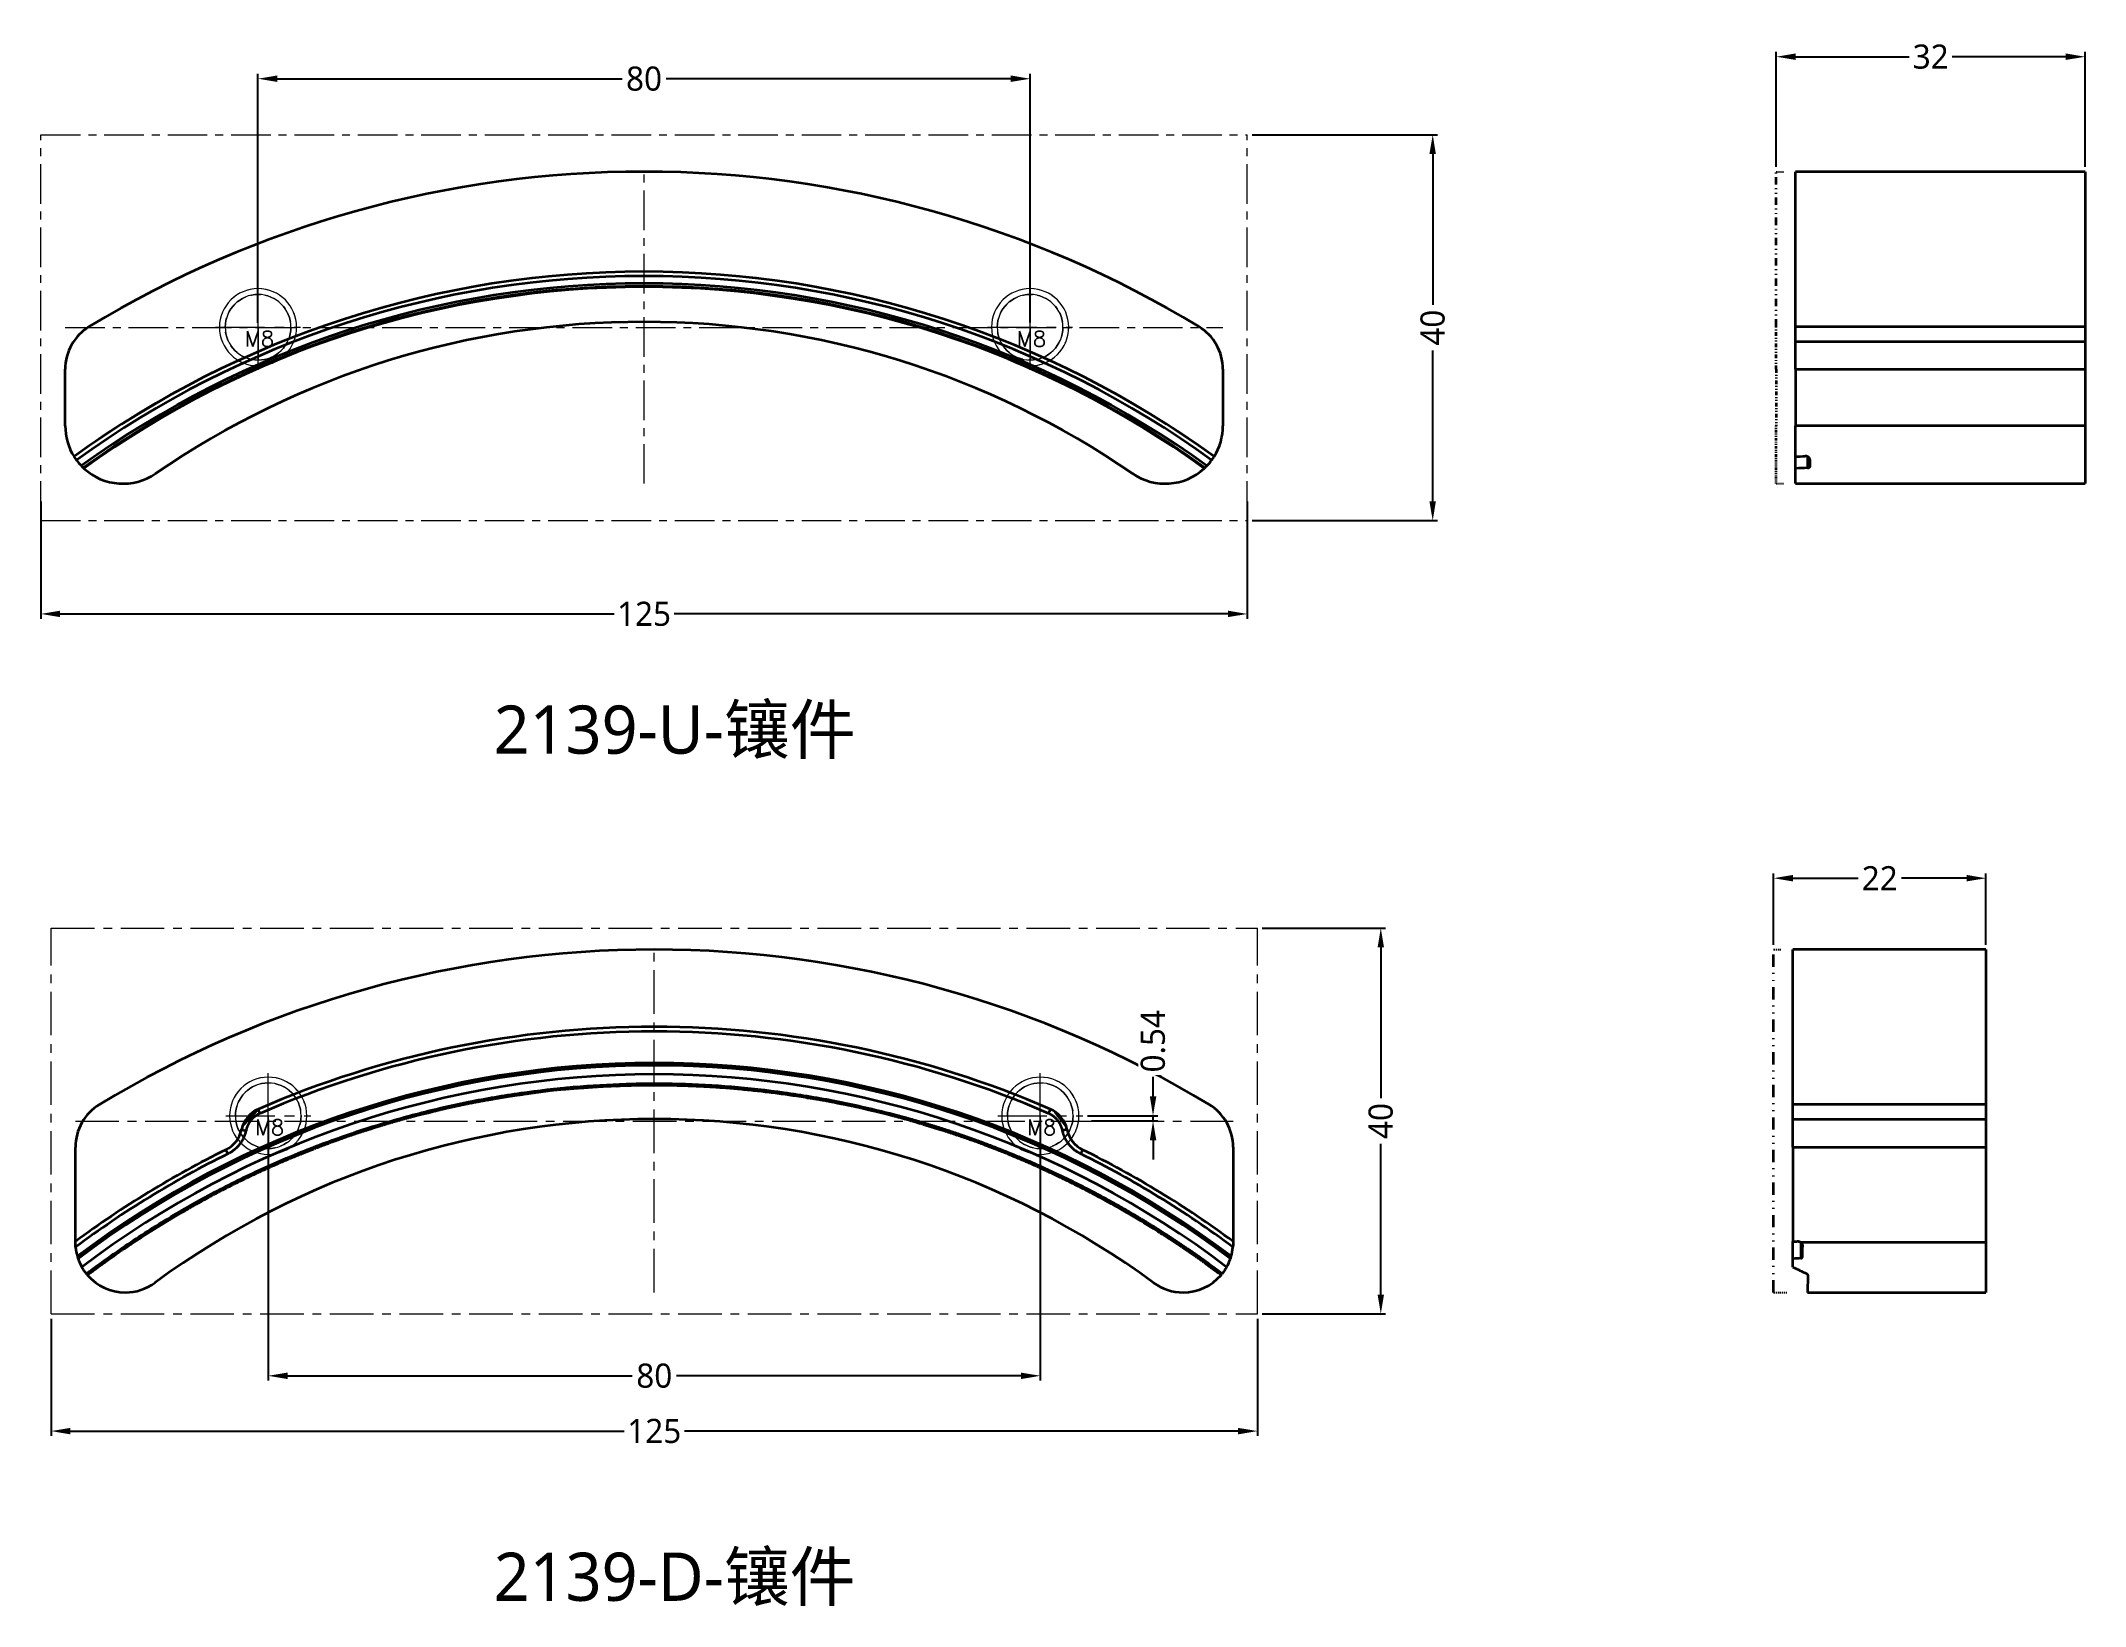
# Model space of a CAD drawing. Header units: millimetres. Extents: x -14 to 198, y 108 to 271.
import ezdxf
from ezdxf.lldxf.tags import DXFTag

# ---------------------------------------------------------------- set-up
doc = ezdxf.new("R2010")
doc.units = ezdxf.units.MM
for name, pattern in [('CENTER', [50.8, 31.75, -6.35, 6.35, -6.35]), ('DIVIDE', [31.75, 12.7, -6.35, 0, -6.35, 0, -6.35]), ('HIDDEN', [9.525, 6.35, -3.175])]:
    doc.linetypes.add(name, pattern=pattern)
doc.layers.add('4', color=7, linetype='Continuous', true_color=0xffffff)
doc.layers.add('dim', color=82, linetype='Continuous', lineweight=9)
doc.layers.add('screw', color=33, linetype='Continuous', lineweight=13)
doc.styles.add('Capful-A', font='')
doc.styles.add('TXT', font='txt.shx', dxfattribs={"bigfont": 'gbcbig.shx'})
doc.styles.get('Capful-A').set_extended_font_data('Microsoft YaHei')
tags = doc.linetypes.add('DASHED', pattern=[25.72, 12.86, -12.86]).pattern_tags.tags
tags[6:7] = [DXFTag(74, 4), DXFTag(75, 0), DXFTag(340, '0'), DXFTag(46, 0.0), DXFTag(50, 0.0), DXFTag(44, 0.0), DXFTag(45, 0.0)]
tags[4:5] = [DXFTag(74, 4), DXFTag(75, 0), DXFTag(340, '0'), DXFTag(46, 0.0), DXFTag(50, 0.0), DXFTag(44, 0.0), DXFTag(45, 0.0)]
doc.dimstyles.new('Capful-A-1.0', dxfattribs={"dimtxt": 2.5, "dimasz": 2.5, "dimexe": 1.5, "dimexo": 1, "dimgap": 1.5, "dimtad": 0, "dimdsep": 46, "dimtxsty": 'Capful-A', "dimcen": 0, "dimclrt": 7, "dimazin": 2, "dimtfac": 1, "dimtmove": 0, "dimatfit": 3, "dimfxl": 0, "dimtolj": 1, "dimtzin": 0, "dimarcsym": 0})

msp = doc.modelspace()

# ---------------------------------------------------------------- texts
at = {"char_height": 5, "attachment_point": 1, "style": 'Capful-A'}
for s, insert in [('2139-U-镶件 ', (33.228, 201.673)), ('2139-D-镶件', (33.228, 113.873))]:
    msp.add_mtext_dynamic_manual_height_columns(s, width=125.74072, gutter_width=12.5, heights=[0], dxfattribs=dict(at, insert=insert))

# ---------------------------------------------------------------- blocks, each defined once
blk = doc.blocks.new('screw_m8_g')
at = {"layer": 'screw', "color": 1, "linetype": 'CENTER', "ltscale": 0.16}
for p, q in [((0, -4.4), (0, 4.4)), ((-4.4, 0), (4.4, 0))]:
    blk.add_line(p, q, dxfattribs=at)
at = {"layer": 'screw', "color": 33, "linetype": 'HIDDEN', "ltscale": 0.16}
blk.add_circle((0, 0), 3.4, dxfattribs=at)
at = {"layer": 'screw', "color": 92, "linetype": 'HIDDEN', "ltscale": 0.16}
blk.add_arc((0, 0), 4, 270, 180, dxfattribs=at)
at = {"layer": 'screw', "color": 6, "style": 'TXT'}
blk.add_text('M8', height=1.6, dxfattribs=at).set_placement((-1.36, -2))
blk = doc.blocks.new('*D33')
at = {"layer": 'Defpoints', "color": 0, "transparency": 16777216}
for p in [(-13.7, 223.33), (111.3, 223.33), (-13.7, 211.16)]:
    blk.add_point(p, dxfattribs=at)
at = {"layer": 'dim', "color": 0, "lineweight": -2, "transparency": 16777216}
for p, q in [((-13.7, 222.83), (-13.7, 210.67)), ((111.3, 222.83), (111.3, 210.67)), ((-11.7, 211.16), (45.69, 211.16)), ((109.3, 211.16), (51.92, 211.16))]:
    blk.add_line(p, q, dxfattribs=at)
at = {"layer": 'dim', "color": 0, "transparency": 16777216}
for points in [[(-11.7, 211.5), (-11.7, 210.83), (-13.7, 211.16)], [(109.3, 211.5), (109.3, 210.83), (111.3, 211.16)]]:
    blk.add_solid(points, dxfattribs=at)
at = {"layer": 'dim', "color": 7, "transparency": 16777216, "insert": (48.8, 211.16), "char_height": 2.5, "attachment_point": 5, "style": 'Capful-A', "bg_fill": 3, "box_fill_scale": 1.1, "bg_fill_color": 256, "bg_fill_true_color": 13158600, "bg_fill_transparency": 0}
blk.add_mtext('\\A1;125', dxfattribs=at)
blk = doc.blocks.new('*D34')
at = {"layer": 'Defpoints', "color": 0, "transparency": 16777216}
for p in [(8.8, 266.63), (8.8, 240.83), (88.8, 240.87)]:
    blk.add_point(p, dxfattribs=at)
at = {"layer": 'dim', "color": 0, "lineweight": -2, "transparency": 16777216}
for p, q in [((8.8, 241.33), (8.8, 267.13)), ((88.8, 241.37), (88.8, 267.13)), ((10.8, 266.63), (46.52, 266.63)), ((86.8, 266.63), (51.09, 266.63))]:
    blk.add_line(p, q, dxfattribs=at)
at = {"layer": 'dim', "color": 0, "transparency": 16777216}
for points in [[(10.8, 266.97), (10.8, 266.3), (8.8, 266.63)], [(86.8, 266.97), (86.8, 266.3), (88.8, 266.63)]]:
    blk.add_solid(points, dxfattribs=at)
at = {"layer": 'dim', "color": 7, "transparency": 16777216, "insert": (48.8, 266.63), "char_height": 2.5, "attachment_point": 5, "style": 'Capful-A', "bg_fill": 3, "box_fill_scale": 1.1, "bg_fill_color": 256, "bg_fill_true_color": 13158600, "bg_fill_transparency": 0}
blk.add_mtext('\\A1;80', dxfattribs=at)
blk = doc.blocks.new('*D36')
at = {"layer": 'Defpoints', "color": 0, "transparency": 16777216}
for p in [(112.36, 178.61), (112.36, 138.61), (125.14, 138.61)]:
    blk.add_point(p, dxfattribs=at)
at = {"layer": 'dim', "color": 0, "lineweight": -2, "transparency": 16777216}
for p, q in [((112.86, 178.61), (125.64, 178.61)), ((125.14, 176.61), (125.14, 160.96)), ((125.14, 140.61), (125.14, 156.25)), ((112.86, 138.61), (125.64, 138.61))]:
    blk.add_line(p, q, dxfattribs=at)
at = {"layer": 'dim', "color": 0, "transparency": 16777216}
for points in [[(124.81, 176.61), (125.47, 176.61), (125.14, 178.61)], [(124.81, 140.61), (125.47, 140.61), (125.14, 138.61)]]:
    blk.add_solid(points, dxfattribs=at)
at = {"layer": 'dim', "color": 7, "transparency": 16777216, "insert": (125.14, 158.61), "char_height": 2.5, "attachment_point": 5, "rotation": 90, "style": 'Capful-A', "bg_fill": 3, "box_fill_scale": 1.1, "bg_fill_color": 256, "bg_fill_true_color": 13158600, "bg_fill_transparency": 0}
blk.add_mtext('\\A1;40', dxfattribs=at)
blk = doc.blocks.new('*D37')
at = {"layer": 'Defpoints', "color": 0, "transparency": 16777216}
for p in [(111.3, 260.83), (111.3, 220.83), (130.52, 220.83)]:
    blk.add_point(p, dxfattribs=at)
at = {"layer": 'dim', "color": 0, "lineweight": -2, "transparency": 16777216}
for p, q in [((111.8, 260.83), (131.02, 260.83)), ((130.52, 258.83), (130.52, 243.19)), ((130.52, 222.83), (130.52, 238.48)), ((111.8, 220.83), (131.02, 220.83))]:
    blk.add_line(p, q, dxfattribs=at)
at = {"layer": 'dim', "color": 0, "transparency": 16777216}
for points in [[(130.18, 258.83), (130.85, 258.83), (130.52, 260.83)], [(130.18, 222.83), (130.85, 222.83), (130.52, 220.83)]]:
    blk.add_solid(points, dxfattribs=at)
at = {"layer": 'dim', "color": 7, "transparency": 16777216, "insert": (130.52, 240.83), "char_height": 2.5, "attachment_point": 5, "rotation": 90, "style": 'Capful-A', "bg_fill": 3, "box_fill_scale": 1.1, "bg_fill_color": 256, "bg_fill_true_color": 13158600, "bg_fill_transparency": 0}
blk.add_mtext('\\A1;40', dxfattribs=at)
blk = doc.blocks.new('*D38')
at = {"layer": 'Defpoints', "color": 0, "transparency": 16777216}
for p in [(-12.64, 138.61), (112.36, 138.61), (112.36, 126.47)]:
    blk.add_point(p, dxfattribs=at)
at = {"layer": 'dim', "color": 0, "lineweight": -2, "transparency": 16777216}
for p, q in [((-12.64, 138.11), (-12.64, 125.97)), ((112.36, 138.11), (112.36, 125.97)), ((-10.64, 126.47), (46.74, 126.47)), ((110.36, 126.47), (52.98, 126.47))]:
    blk.add_line(p, q, dxfattribs=at)
at = {"layer": 'dim', "color": 0, "transparency": 16777216}
for points in [[(-10.64, 126.8), (-10.64, 126.13), (-12.64, 126.47)], [(110.36, 126.8), (110.36, 126.13), (112.36, 126.47)]]:
    blk.add_solid(points, dxfattribs=at)
at = {"layer": 'dim', "color": 7, "transparency": 16777216, "insert": (49.86, 126.47), "char_height": 2.5, "attachment_point": 5, "style": 'Capful-A', "bg_fill": 3, "box_fill_scale": 1.1, "bg_fill_color": 256, "bg_fill_true_color": 13158600, "bg_fill_transparency": 0}
blk.add_mtext('\\A1;125', dxfattribs=at)
blk = doc.blocks.new('*D39')
at = {"layer": 'Defpoints', "color": 0, "transparency": 16777216}
for p in [(9.86, 159.15), (89.86, 159.15), (89.86, 132.2)]:
    blk.add_point(p, dxfattribs=at)
at = {"layer": 'dim', "color": 0, "lineweight": -2, "transparency": 16777216}
for p, q in [((9.86, 158.65), (9.86, 131.7)), ((89.86, 158.65), (89.86, 131.7)), ((11.86, 132.2), (47.57, 132.2)), ((87.86, 132.2), (52.15, 132.2))]:
    blk.add_line(p, q, dxfattribs=at)
at = {"layer": 'dim', "color": 0, "transparency": 16777216}
for points in [[(11.86, 132.53), (11.86, 131.86), (9.86, 132.2)], [(87.86, 132.53), (87.86, 131.86), (89.86, 132.2)]]:
    blk.add_solid(points, dxfattribs=at)
at = {"layer": 'dim', "color": 7, "transparency": 16777216, "insert": (49.86, 132.2), "char_height": 2.5, "attachment_point": 5, "style": 'Capful-A', "bg_fill": 3, "box_fill_scale": 1.1, "bg_fill_color": 256, "bg_fill_true_color": 13158600, "bg_fill_transparency": 0}
blk.add_mtext('\\A1;80', dxfattribs=at)
blk = doc.blocks.new('*D40')
at = {"layer": 'Defpoints', "color": 0, "transparency": 16777216}
for p in [(94.26, 159.15), (94.65, 158.61), (101.54, 158.61)]:
    blk.add_point(p, dxfattribs=at)
at = {"layer": 'dim', "color": 0, "lineweight": -2, "transparency": 16777216}
for p, q in [((101.54, 161.15), (101.54, 163.17)), ((94.76, 159.15), (102.04, 159.15)), ((101.54, 158.61), (101.54, 159.15)), ((95.15, 158.61), (102.04, 158.61)), ((101.54, 156.61), (101.54, 154.61))]:
    blk.add_line(p, q, dxfattribs=at)
at = {"layer": 'dim', "color": 0, "transparency": 16777216}
for points in [[(101.21, 161.15), (101.88, 161.15), (101.54, 159.15)], [(101.21, 156.61), (101.88, 156.61), (101.54, 158.61)]]:
    blk.add_solid(points, dxfattribs=at)
at = {"layer": 'dim', "color": 7, "transparency": 16777216, "insert": (101.54, 166.87), "char_height": 2.5, "attachment_point": 5, "rotation": 90, "style": 'Capful-A', "bg_fill": 3, "box_fill_scale": 1.1, "bg_fill_color": 256, "bg_fill_true_color": 13158600, "bg_fill_transparency": 0}
blk.add_mtext('\\A1;0.54', dxfattribs=at)
blk = doc.blocks.new('*D43')
at = {"layer": 'Defpoints', "color": 0, "transparency": 16777216}
for p in [(198.12, 268.91), (166.12, 257), (198.12, 257)]:
    blk.add_point(p, dxfattribs=at)
at = {"layer": 'dim', "color": 0, "lineweight": -2, "transparency": 16777216}
for p, q in [((166.12, 257.5), (166.12, 269.41)), ((198.12, 257.5), (198.12, 269.41)), ((168.12, 268.91), (179.88, 268.91)), ((196.12, 268.91), (184.36, 268.91))]:
    blk.add_line(p, q, dxfattribs=at)
at = {"layer": 'dim', "color": 0, "transparency": 16777216}
for points in [[(168.12, 269.25), (168.12, 268.58), (166.12, 268.91)], [(196.12, 269.25), (196.12, 268.58), (198.12, 268.91)]]:
    blk.add_solid(points, dxfattribs=at)
at = {"layer": 'dim', "color": 7, "transparency": 16777216, "insert": (182.12, 268.91), "char_height": 2.5, "attachment_point": 5, "style": 'Capful-A', "bg_fill": 3, "box_fill_scale": 1.1, "bg_fill_color": 256, "bg_fill_true_color": 13158600, "bg_fill_transparency": 0}
blk.add_mtext('\\A1;32', dxfattribs=at)
blk = doc.blocks.new('*D45')
at = {"layer": 'Defpoints', "color": 0, "transparency": 16777216}
for p in [(187.84, 183.77), (165.84, 176.37), (187.84, 176.37)]:
    blk.add_point(p, dxfattribs=at)
at = {"layer": 'dim', "color": 0, "lineweight": -2, "transparency": 16777216}
for p, q in [((165.84, 176.87), (165.84, 184.27)), ((167.84, 183.77), (174.59, 183.77)), ((185.84, 183.77), (179.1, 183.77)), ((187.84, 176.87), (187.84, 184.27))]:
    blk.add_line(p, q, dxfattribs=at)
at = {"layer": 'dim', "color": 0, "transparency": 16777216}
for points in [[(167.84, 184.11), (167.84, 183.44), (165.84, 183.77)], [(185.84, 184.11), (185.84, 183.44), (187.84, 183.77)]]:
    blk.add_solid(points, dxfattribs=at)
at = {"layer": 'dim', "color": 7, "transparency": 16777216, "insert": (176.84, 183.77), "char_height": 2.5, "attachment_point": 5, "style": 'Capful-A', "bg_fill": 3, "box_fill_scale": 1.1, "bg_fill_color": 256, "bg_fill_true_color": 13158600, "bg_fill_transparency": 0}
blk.add_mtext('\\A1;22', dxfattribs=at)

# ---------------------------------------------------------------- linework, layer by layer
at = {"layer": '4', "color": 2, "linetype": 'DIVIDE', "lineweight": 35, "ltscale": 0.06}
msp.add_line((166.12, 240.946), (166.12, 256.997), dxfattribs=at)
at = {"layer": '4', "color": 7, "linetype": 'Continuous', "lineweight": 35}
for p, q in [((168.12, 240.946), (168.12, 256.997)), ((198.12, 256.997), (168.12, 256.997)), ((198.12, 256.997), (198.12, 240.946)), ((168.12, 240.946), (198.12, 240.946)), ((168.12, 236.515), (168.12, 240.946)), ((168.12, 239.388), (198.12, 239.388)), ((198.12, 240.946), (198.12, 236.515)), ((-11.177, 230.647), (-11.177, 236.515)), ((108.783, 236.515), (108.783, 230.647)), ((168.12, 236.515), (168.12, 230.647)), ((168.12, 236.515), (198.12, 236.515)), ((198.12, 236.515), (198.12, 230.647)), ((168.12, 227.47), (168.12, 230.647)), ((198.12, 230.647), (168.12, 230.647)), ((198.12, 230.647), (198.12, 224.667)), ((168.12, 226.246), (168.12, 227.47)), ((169.343, 227.522), (169.343, 226.29)), ((169.629, 226.505), (169.629, 227.097)), ((168.12, 224.667), (168.12, 226.246)), ((168.12, 224.667), (198.12, 224.667)), ((167.843, 160.323), (167.843, 176.374)), ((187.843, 176.374), (167.843, 176.374)), ((187.843, 176.374), (187.843, 160.323)), ((8.827, 159.823), (7.219, 158.146)), ((91.344, 159.612), (91.325, 159.636)), ((92.509, 158.116), (91.378, 159.568)), ((167.843, 155.892), (167.843, 160.323)), ((187.843, 160.323), (167.843, 160.323)), ((187.843, 160.323), (187.843, 155.892)), ((7.188, 158.113), (7.17, 158.095)), ((92.565, 158.044), (92.546, 158.069)), ((187.843, 158.765), (167.843, 158.765)), ((-10.121, 146.111), (-10.121, 155.892)), ((109.839, 155.892), (109.839, 146.111)), ((167.843, 155.892), (167.843, 146.111)), ((167.843, 155.892), (187.843, 155.892)), ((187.843, 155.892), (187.843, 146.02)), ((167.843, 144.336), (167.843, 146.112)), ((167.843, 143.47), (167.843, 144.336)), ((187.843, 146.02), (168.645, 146.02)), ((168.659, 146.05), (168.659, 144.379)), ((168.849, 144.583), (168.849, 145.533)), ((187.843, 146.02), (187.843, 140.84)), ((169.379, 142.644), (169.36, 140.84)), ((169.36, 140.84), (187.843, 140.84))]:
    msp.add_line(p, q, dxfattribs=at)
at = {"layer": '4', "color": 8, "linetype": 'DASHED', "lineweight": 18}
for p, q in [((8.805, 240.874), (8.805, 244.274)), ((88.803, 240.874), (88.803, 244.274)), ((8.805, 240.874), (8.805, 237.474)), ((88.803, 240.874), (88.803, 237.474)), ((9.86, 162.551), (9.86, 163.151)), ((89.859, 162.551), (89.859, 163.151)), ((9.86, 159.151), (9.86, 162.551)), ((89.859, 159.151), (89.859, 162.551)), ((8.811, 159.859), (8.812, 159.859)), ((9.86, 159.151), (9.86, 155.751)), ((89.859, 159.151), (89.859, 155.751)), ((90.907, 159.859), (90.907, 159.859)), ((91.378, 159.568), (91.344, 159.612)), ((7.219, 158.146), (7.188, 158.113)), ((92.546, 158.069), (92.509, 158.116)), ((5.449, 155.649), (5.448, 155.65)), ((9.86, 155.751), (9.86, 155.151)), ((89.859, 155.751), (89.859, 155.151)), ((94.27, 155.65), (94.269, 155.649))]:
    msp.add_line(p, q, dxfattribs=at)
at = {"layer": '4', "color": 2, "linetype": 'DIVIDE', "lineweight": 35, "ltscale": 0.03}
for q in [(166.12, 240.946), (166.12, 230.647)]:
    msp.add_line((166.12, 236.515), q, dxfattribs=at)
at = {"layer": '4', "color": 2, "linetype": 'DIVIDE', "lineweight": 35, "ltscale": 0.02}
msp.add_line((166.12, 227.47), (166.12, 230.647), dxfattribs=at)
at = {"layer": '4', "color": 2, "linetype": 'DIVIDE', "lineweight": 35, "ltscale": 0.007}
msp.add_line((166.12, 226.246), (166.12, 227.47), dxfattribs=at)
at = {"layer": '4', "color": 2, "linetype": 'DIVIDE', "lineweight": 35, "ltscale": 0.009}
msp.add_line((166.12, 224.667), (166.12, 226.246), dxfattribs=at)
at = {"layer": '4', "color": 2, "linetype": 'DIVIDE', "ltscale": 0.01}
for p, q in [((166.12, 224.667), (166.9, 224.667)), ((165.843, 140.84), (167.215, 140.84))]:
    msp.add_line(p, q, dxfattribs=at)
at = {"layer": '4', "color": 2, "linetype": 'DIVIDE', "lineweight": 35, "ltscale": 0.1}
msp.add_line((165.843, 140.84), (165.843, 176.374), dxfattribs=at)
at = {"layer": '4', "color": 7, "linetype": 'Continuous', "lineweight": 35}
for centre, radius, start, end in [((48.803, 146.036), 110.96, 90, 121.20185), ((48.803, 146.036), 110.96, 58.79815, 90), ((48.803, 146.036), 100.6, 90, 125.95457), ((48.803, 146.036), 100.149, 90, 125.96226), ((48.803, 146.036), 100.6, 54.04543, 90), ((48.803, 146.036), 100.149, 54.03774, 90), ((48.803, 146.036), 99.376, 90, 125.92986), ((48.803, 146.036), 99.09, 54.09724, 125.90276), ((48.803, 146.036), 99.075, 90, 125.9011), ((48.803, 146.036), 99.011, 90, 125.89377), ((48.803, 146.036), 99.376, 54.07014, 90), ((48.803, 146.036), 99.075, 54.0989, 90), ((48.803, 146.036), 99.011, 54.10623, 90), ((-5.997, 236.515), 5.18, 121.20185, 180), ((48.803, 152.072), 89.361, 90, 124.49868), ((48.803, 152.072), 89.361, 55.50132, 90), ((103.603, 236.515), 5.18, 0, 58.79815), ((-5.197, 230.647), 5.98, 180, 212.08457), ((102.803, 230.647), 5.98, 327.91543, 0), ((-5.197, 230.647), 5.98, 216.40836, 223.83631), ((102.803, 230.647), 5.98, 316.16369, 323.59164), ((-5.197, 230.647), 5.98, 227.38944, 304.49868), ((102.803, 230.647), 5.98, 235.50132, 312.61056), ((49.859, 65.413), 110.96, 90, 121.20185), ((49.859, 65.413), 110.96, 58.79815, 90), ((49.859, 65.413), 102.955, 90, 113.48129), ((49.859, 65.413), 102.477, 90, 113.49086), ((49.859, 65.413), 102.955, 66.51868, 90), ((49.859, 65.413), 102.477, 66.50792, 90), ((49.859, 65.413), 99.202, 90, 127.05451), ((49.859, 65.413), 99.011, 52.90566, 127.09434), ((49.859, 65.413), 99.001, 90, 127.09629), ((49.859, 65.413), 98.958, 90, 127.10451), ((49.859, 65.413), 98.032, 90, 127.22818), ((49.859, 65.413), 99.202, 52.94549, 90), ((49.859, 65.413), 99.001, 52.90371, 90), ((49.859, 65.413), 98.958, 52.89549, 90), ((49.859, 65.413), 98.032, 52.77182, 90), ((-4.941, 155.892), 5.18, 121.20185, 180), ((104.659, 155.892), 5.18, 0, 58.79815), ((49.859, 71.449), 87.361, 53.68891, 126.31109), ((49.859, 65.413), 100.547, 116.19589, 126.62216), ((49.859, 65.413), 100.07, 116.20447, 126.80913), ((49.859, 65.413), 100.07, 53.19087, 63.79553), ((49.859, 65.413), 100.547, 53.37784, 63.80423), ((-4.941, 146.02), 5.18, 185.39819, 196.11341), ((-4.941, 146.02), 5.18, 198.97339, 209.4959), ((104.659, 146.02), 5.18, 330.5041, 341.02661), ((104.659, 146.02), 5.18, 343.88659, 354.60181), ((-4.941, 146.02), 5.18, 220.64252, 270), ((104.659, 146.02), 5.18, 270, 319.31688), ((-4.941, 146.02), 5.18, 270, 306.31109), ((104.659, 146.02), 5.18, 233.68891, 270)]:
    msp.add_arc(centre, radius, start, end, dxfattribs=at)
at = {"layer": '4', "color": 8, "linetype": 'DASHED', "lineweight": 18}
for centre, radius, start, end in [((48.803, 146.036), 100.652, 54.04756, 125.95238), ((48.803, 146.036), 100.651, 90, 125.95247), ((48.803, 146.036), 100.651, 54.04753, 90), ((8.805, 240.874), 4, 90, 270), ((8.805, 240.874), 3.4, 90, 270), ((8.805, 240.874), 4, 270, 90), ((8.805, 240.874), 3.4, 270, 90), ((88.803, 240.874), 4, 90, 270), ((88.803, 240.874), 3.4, 90, 270), ((88.803, 240.874), 4, 270, 90), ((88.803, 240.874), 3.4, 270, 90), ((49.859, 65.413), 102.98, 90, 113.49057), ((49.859, 65.413), 102.98, 66.62163, 113.38738), ((49.859, 65.413), 102.98, 66.50943, 90), ((9.86, 159.151), 4, 90, 270), ((9.86, 159.151), 4, 270, 90), ((89.859, 159.151), 4, 90, 270), ((89.859, 159.151), 4, 270, 90), ((9.86, 159.151), 3.4, 90, 270), ((9.86, 159.151), 3.4, 270, 90), ((89.859, 159.151), 3.4, 90, 270), ((89.859, 159.151), 3.4, 270, 90), ((49.859, 65.413), 100.572, 116.20447, 126.61158), ((49.859, 65.413), 100.573, 116.3057, 126.61146), ((49.859, 65.413), 100.572, 53.38842, 63.79564), ((49.859, 65.413), 100.573, 53.38849, 63.69318)]:
    msp.add_arc(centre, radius, start, end, dxfattribs=at)
at = {"layer": '4', "color": 7, "linetype": 'Continuous', "lineweight": 35}
for centre, major_axis, ratio, start_param, end_param in [((10.046, 157.073), (-2.518, 1.674), 0.9980567, 5.7097251, 6.6587704), ((89.672, 157.073), (2.518, 1.674), 0.9980567, 5.907596, 6.8566258), ((4.135, 158.343), (2.567, -1.598), 0.9980997, 5.7273542, 6.6290818), ((95.584, 158.343), (2.567, 1.598), 0.9980997, 2.7957009, 3.6973566)]:
    msp.add_ellipse(centre, major_axis=major_axis, ratio=ratio, start_param=start_param, end_param=end_param, dxfattribs=at)
at = {"layer": '4', "color": 8, "linetype": 'DASHED', "lineweight": 18}
for points, knots in [([(-10.291, 227.515), (-10.291, 227.515), (-10.289, 227.512), (-10.284, 227.504), (-10.282, 227.5), (-10.277, 227.492), (-10.274, 227.487), (-10.269, 227.48), (-10.268, 227.478), (-10.267, 227.476)], [0, 0, 0, 0, 0.456655, 0.456655, 0.6855282, 0.6855282, 0.9144014, 0.9144014, 1, 1, 1, 1]), ([(8.812, 159.859), (8.803, 159.855), (8.786, 159.847), (8.761, 159.836), (8.736, 159.824), (8.71, 159.812), (8.685, 159.8), (8.661, 159.788), (8.636, 159.775), (8.611, 159.763), (8.587, 159.75), (8.563, 159.736), (8.538, 159.723), (8.514, 159.709), (8.49, 159.696), (8.467, 159.682), (8.443, 159.667), (8.42, 159.653), (8.396, 159.638), (8.373, 159.623), (8.35, 159.608), (8.327, 159.593), (8.305, 159.578), (8.282, 159.562), (8.26, 159.546), (8.238, 159.53), (8.216, 159.514), (8.194, 159.497), (8.172, 159.481), (8.15, 159.464), (8.129, 159.447), (8.108, 159.43), (8.087, 159.413), (8.066, 159.395), (8.045, 159.378), (8.025, 159.36), (8.005, 159.342), (7.984, 159.323), (7.964, 159.305), (7.945, 159.287), (7.925, 159.268), (7.906, 159.249), (7.886, 159.23), (7.867, 159.211), (7.848, 159.192), (7.83, 159.172), (7.811, 159.153), (7.793, 159.133), (7.775, 159.113), (7.757, 159.093), (7.739, 159.073), (7.722, 159.052), (7.704, 159.032), (7.687, 159.011), (7.67, 158.991), (7.653, 158.97), (7.637, 158.949), (7.621, 158.928), (7.604, 158.906), (7.588, 158.885), (7.573, 158.863), (7.557, 158.842), (7.542, 158.82), (7.527, 158.798), (7.512, 158.776), (7.497, 158.754), (7.483, 158.732), (7.468, 158.709), (7.454, 158.687), (7.44, 158.664), (7.427, 158.642), (7.413, 158.619), (7.4, 158.596), (7.387, 158.573), (7.374, 158.55), (7.361, 158.527), (7.349, 158.504), (7.337, 158.48), (7.325, 158.457), (7.313, 158.433), (7.301, 158.41), (7.29, 158.386), (7.279, 158.362), (7.268, 158.339), (7.257, 158.315), (7.247, 158.291), (7.237, 158.267), (7.226, 158.243), (7.217, 158.218), (7.207, 158.194), (7.198, 158.17), (7.188, 158.146), (7.179, 158.121), (7.171, 158.097), (7.162, 158.072), (7.154, 158.048), (7.146, 158.023), (7.138, 157.998), (7.13, 157.973), (7.123, 157.949), (7.116, 157.924), (7.109, 157.899), (7.102, 157.874), (7.095, 157.849), (7.089, 157.824), (7.083, 157.799), (7.077, 157.774), (7.071, 157.749), (7.068, 157.732), (7.066, 157.724)], [0, 0, 0, 0, 0.009722, 0.0194368, 0.0291445, 0.0388452, 0.0485387, 0.0582251, 0.0679044, 0.0775765, 0.0872416, 0.0968996, 0.1065504, 0.1161941, 0.1258308, 0.1354603, 0.1450827, 0.154698, 0.1643062, 0.1739073, 0.1835013, 0.1930881, 0.2026679, 0.2122406, 0.2218062, 0.2313646, 0.240916, 0.2504602, 0.2599974, 0.2695274, 0.2790504, 0.2885662, 0.298075, 0.3075766, 0.3170711, 0.3265586, 0.3360389, 0.3455122, 0.3549783, 0.3644374, 0.3738893, 0.3833342, 0.3927719, 0.4022026, 0.4116262, 0.4210427, 0.430452, 0.4398543, 0.4492495, 0.4586376, 0.4680186, 0.4773926, 0.4867594, 0.4961191, 0.5054718, 0.5148173, 0.5241558, 0.5334872, 0.5428115, 0.5521287, 0.5614388, 0.5707418, 0.5800378, 0.5893266, 0.5986084, 0.6078831, 0.6171507, 0.6264112, 0.6356647, 0.644911, 0.6541503, 0.6633825, 0.6726076, 0.6818257, 0.6910366, 0.7002405, 0.7094373, 0.718627, 0.7278097, 0.7369852, 0.7461537, 0.7553151, 0.7644695, 0.7736167, 0.7827569, 0.79189, 0.801016, 0.810135, 0.8192469, 0.8283517, 0.8374495, 0.8465401, 0.8556237, 0.8647003, 0.8737697, 0.8828321, 0.8918874, 0.9009357, 0.9099769, 0.919011, 0.928038, 0.937058, 0.9460709, 0.9550768, 0.9640755, 0.9730672, 0.9820519, 0.9910295, 1, 1, 1, 1]), ([(92.652, 157.724), (92.65, 157.733), (92.646, 157.752), (92.64, 157.78), (92.633, 157.808), (92.626, 157.836), (92.619, 157.864), (92.611, 157.892), (92.604, 157.92), (92.596, 157.948), (92.587, 157.976), (92.579, 158.003), (92.57, 158.031), (92.561, 158.059), (92.551, 158.086), (92.541, 158.114), (92.531, 158.141), (92.521, 158.168), (92.511, 158.196), (92.5, 158.223), (92.489, 158.25), (92.477, 158.277), (92.466, 158.304), (92.454, 158.33), (92.442, 158.357), (92.429, 158.384), (92.417, 158.41), (92.404, 158.436), (92.391, 158.463), (92.377, 158.489), (92.363, 158.515), (92.349, 158.541), (92.335, 158.566), (92.321, 158.592), (92.306, 158.618), (92.291, 158.643), (92.276, 158.668), (92.26, 158.693), (92.244, 158.718), (92.228, 158.743), (92.212, 158.768), (92.195, 158.793), (92.178, 158.817), (92.161, 158.841), (92.144, 158.866), (92.126, 158.89), (92.108, 158.913), (92.09, 158.937), (92.072, 158.96), (92.053, 158.984), (92.035, 159.007), (92.016, 159.03), (91.996, 159.053), (91.977, 159.075), (91.957, 159.098), (91.937, 159.12), (91.917, 159.142), (91.896, 159.164), (91.875, 159.186), (91.854, 159.207), (91.833, 159.229), (91.812, 159.25), (91.79, 159.271), (91.768, 159.292), (91.746, 159.312), (91.724, 159.332), (91.701, 159.353), (91.679, 159.372), (91.656, 159.392), (91.633, 159.412), (91.609, 159.431), (91.586, 159.45), (91.562, 159.469), (91.538, 159.487), (91.514, 159.506), (91.489, 159.524), (91.465, 159.541), (91.44, 159.559), (91.415, 159.577), (91.39, 159.594), (91.364, 159.611), (91.339, 159.627), (91.313, 159.644), (91.287, 159.66), (91.261, 159.676), (91.235, 159.691), (91.208, 159.707), (91.182, 159.722), (91.155, 159.737), (91.128, 159.751), (91.101, 159.766), (91.074, 159.78), (91.046, 159.794), (91.019, 159.807), (90.991, 159.821), (90.963, 159.834), (90.935, 159.846), (90.916, 159.854), (90.907, 159.859)], [0, 0, 0, 0, 0.0100666, 0.0201405, 0.0302218, 0.0403105, 0.0504064, 0.0605098, 0.0706205, 0.0807385, 0.0908639, 0.1009967, 0.1111368, 0.1212843, 0.1314391, 0.1416013, 0.1517708, 0.1619477, 0.172132, 0.1823236, 0.1925226, 0.2027289, 0.2129426, 0.2231637, 0.2333921, 0.2436279, 0.253871, 0.2641216, 0.2743794, 0.2846447, 0.2949173, 0.3051973, 0.3154846, 0.3257794, 0.3360814, 0.3463909, 0.3567077, 0.3670319, 0.3773635, 0.3877025, 0.3980488, 0.4084025, 0.4187635, 0.429132, 0.4395078, 0.449891, 0.4602816, 0.4706795, 0.4810849, 0.4914976, 0.5019177, 0.5123452, 0.52278, 0.5332223, 0.5436719, 0.5541289, 0.5645933, 0.5750651, 0.5855442, 0.5960308, 0.6065247, 0.6170261, 0.6275348, 0.6380509, 0.6485744, 0.6591053, 0.6696436, 0.6801892, 0.6907423, 0.7013028, 0.7118706, 0.7224459, 0.7330285, 0.7436186, 0.754216, 0.7648208, 0.7754331, 0.7860527, 0.7966797, 0.8073142, 0.817956, 0.8286052, 0.8392619, 0.8499259, 0.8605973, 0.8712762, 0.8819624, 0.8926561, 0.9033572, 0.9140656, 0.9247815, 0.9355048, 0.9462354, 0.9569735, 0.967719, 0.978472, 0.9892323, 1, 1, 1, 1]), ([(5.449, 155.649), (5.458, 155.654), (5.475, 155.662), (5.5, 155.675), (5.526, 155.688), (5.551, 155.702), (5.577, 155.716), (5.602, 155.73), (5.627, 155.744), (5.651, 155.759), (5.676, 155.773), (5.701, 155.788), (5.725, 155.804), (5.749, 155.819), (5.773, 155.835), (5.797, 155.85), (5.821, 155.867), (5.845, 155.883), (5.868, 155.899), (5.891, 155.916), (5.914, 155.933), (5.937, 155.95), (5.96, 155.968), (5.982, 155.985), (6.005, 156.003), (6.027, 156.021), (6.049, 156.039), (6.071, 156.058), (6.093, 156.076), (6.114, 156.095), (6.135, 156.114), (6.157, 156.133), (6.177, 156.152), (6.198, 156.172), (6.219, 156.192), (6.239, 156.212), (6.259, 156.232), (6.279, 156.252), (6.299, 156.273), (6.318, 156.293), (6.338, 156.314), (6.357, 156.335), (6.376, 156.356), (6.395, 156.378), (6.413, 156.399), (6.431, 156.421), (6.449, 156.443), (6.467, 156.465), (6.485, 156.487), (6.502, 156.509), (6.52, 156.532), (6.537, 156.555), (6.554, 156.577), (6.57, 156.6), (6.586, 156.623), (6.603, 156.647), (6.618, 156.67), (6.634, 156.694), (6.65, 156.717), (6.665, 156.741), (6.68, 156.765), (6.695, 156.789), (6.709, 156.813), (6.723, 156.838), (6.738, 156.862), (6.751, 156.887), (6.765, 156.911), (6.778, 156.936), (6.791, 156.961), (6.804, 156.986), (6.817, 157.011), (6.829, 157.037), (6.842, 157.062), (6.854, 157.087), (6.865, 157.113), (6.877, 157.139), (6.888, 157.164), (6.899, 157.19), (6.91, 157.216), (6.92, 157.242), (6.93, 157.268), (6.94, 157.295), (6.95, 157.321), (6.959, 157.347), (6.969, 157.374), (6.978, 157.4), (6.986, 157.427), (6.995, 157.454), (7.003, 157.48), (7.011, 157.507), (7.019, 157.534), (7.026, 157.561), (7.033, 157.588), (7.04, 157.615), (7.047, 157.642), (7.053, 157.669), (7.06, 157.697), (7.064, 157.715), (7.066, 157.724)], [0, 0, 0, 0, 0.0105868, 0.0211699, 0.0317493, 0.042325, 0.052897, 0.0634653, 0.0740299, 0.0845908, 0.095148, 0.1057015, 0.1162514, 0.1267976, 0.1373401, 0.1478789, 0.1584141, 0.1689456, 0.1794735, 0.1899977, 0.2005182, 0.2110352, 0.2215484, 0.2320581, 0.2425641, 0.2530665, 0.2635653, 0.2740605, 0.2845521, 0.29504, 0.3055244, 0.3160051, 0.3264823, 0.3369558, 0.3474258, 0.3578922, 0.3683551, 0.3788143, 0.38927, 0.3997221, 0.4101707, 0.4206157, 0.4310572, 0.4414951, 0.4519295, 0.4623603, 0.4727876, 0.4832114, 0.4936316, 0.5040484, 0.5144616, 0.5248713, 0.5352775, 0.5456802, 0.5560794, 0.5664751, 0.5768673, 0.5872561, 0.5976413, 0.6080231, 0.6184014, 0.6287763, 0.6391476, 0.6495156, 0.65988, 0.6702411, 0.6805986, 0.6909528, 0.7013035, 0.7116508, 0.7219946, 0.732335, 0.742672, 0.7530056, 0.7633358, 0.7736626, 0.783986, 0.794306, 0.8046226, 0.8149358, 0.8252456, 0.8355521, 0.8458552, 0.8561549, 0.8664513, 0.8767443, 0.8870339, 0.8973202, 0.9076032, 0.9178828, 0.9281591, 0.938432, 0.9487016, 0.9589679, 0.9692309, 0.9794906, 0.9897469, 1, 1, 1, 1]), ([(7.106, 157.732), (7.057, 157.503), (6.913, 157.066), (6.551, 156.469), (6.063, 155.968), (5.676, 155.72), (5.466, 155.615)], [0, 0, 0, 0, 0.250003, 0.4999335, 0.7498647, 1, 1, 1, 1]), ([(94.267, 155.607), (94.055, 155.712), (93.665, 155.96), (93.172, 156.462), (92.806, 157.062), (92.661, 157.501), (92.612, 157.732)], [0, 0, 0, 0, 0.2501345, 0.5000686, 0.7499968, 1, 1, 1, 1]), ([(92.653, 157.724), (92.655, 157.724), (92.653, 157.724), (92.642, 157.722), (92.634, 157.72), (92.624, 157.718)], [0, 0, 0, 0, 0.5237659, 0.5237659, 1, 1, 1, 1]), ([(92.653, 157.724), (92.655, 157.715), (92.658, 157.697), (92.665, 157.669), (92.671, 157.642), (92.678, 157.615), (92.685, 157.588), (92.692, 157.561), (92.7, 157.534), (92.707, 157.507), (92.715, 157.48), (92.723, 157.454), (92.732, 157.427), (92.741, 157.4), (92.75, 157.374), (92.759, 157.347), (92.768, 157.321), (92.778, 157.295), (92.788, 157.268), (92.798, 157.242), (92.809, 157.216), (92.819, 157.19), (92.83, 157.164), (92.842, 157.139), (92.853, 157.113), (92.865, 157.087), (92.877, 157.062), (92.889, 157.037), (92.901, 157.011), (92.914, 156.986), (92.927, 156.961), (92.94, 156.936), (92.953, 156.911), (92.967, 156.887), (92.981, 156.862), (92.995, 156.838), (93.009, 156.813), (93.024, 156.789), (93.038, 156.765), (93.053, 156.741), (93.069, 156.717), (93.084, 156.694), (93.1, 156.67), (93.116, 156.647), (93.132, 156.624), (93.148, 156.6), (93.165, 156.577), (93.181, 156.555), (93.198, 156.532), (93.216, 156.509), (93.233, 156.487), (93.251, 156.465), (93.269, 156.443), (93.287, 156.421), (93.305, 156.399), (93.324, 156.378), (93.342, 156.356), (93.361, 156.335), (93.38, 156.314), (93.4, 156.293), (93.419, 156.273), (93.439, 156.252), (93.459, 156.232), (93.479, 156.212), (93.499, 156.192), (93.52, 156.172), (93.541, 156.153), (93.562, 156.133), (93.583, 156.114), (93.604, 156.095), (93.625, 156.076), (93.647, 156.058), (93.669, 156.039), (93.691, 156.021), (93.713, 156.003), (93.736, 155.985), (93.758, 155.968), (93.781, 155.95), (93.804, 155.933), (93.827, 155.916), (93.85, 155.899), (93.874, 155.883), (93.897, 155.867), (93.921, 155.85), (93.945, 155.835), (93.969, 155.819), (93.993, 155.804), (94.017, 155.788), (94.042, 155.773), (94.067, 155.759), (94.091, 155.744), (94.116, 155.73), (94.142, 155.716), (94.167, 155.702), (94.192, 155.689), (94.218, 155.675), (94.243, 155.662), (94.261, 155.654), (94.269, 155.649)], [0, 0, 0, 0, 0.0102528, 0.0205089, 0.0307682, 0.041031, 0.051297, 0.0615664, 0.0718391, 0.0821151, 0.0923945, 0.1026772, 0.1129632, 0.1232527, 0.1335455, 0.1438416, 0.1541411, 0.164444, 0.1747503, 0.1850599, 0.195373, 0.2056894, 0.2160092, 0.2263324, 0.2366591, 0.2469891, 0.2573226, 0.2676594, 0.2779997, 0.2883435, 0.2986906, 0.3090412, 0.3193953, 0.3297527, 0.3401137, 0.350478, 0.3608459, 0.3712172, 0.381592, 0.3919702, 0.4023519, 0.4127371, 0.4231258, 0.433518, 0.4439137, 0.4543129, 0.4647155, 0.4751217, 0.4855314, 0.4959446, 0.5063614, 0.5167816, 0.5272054, 0.5376328, 0.5480636, 0.558498, 0.568936, 0.5793775, 0.5898226, 0.6002712, 0.6107234, 0.6211791, 0.6316385, 0.6421014, 0.6525679, 0.6630379, 0.6735116, 0.6839889, 0.6944697, 0.7049542, 0.7154423, 0.725934, 0.7364293, 0.7469282, 0.7574308, 0.767937, 0.7784468, 0.7889602, 0.7994773, 0.8099981, 0.8205225, 0.8310505, 0.8415822, 0.8521176, 0.8626567, 0.8731994, 0.8837458, 0.8942959, 0.9048496, 0.9154071, 0.9259682, 0.9365331, 0.9471016, 0.9576738, 0.9682498, 0.9788295, 0.9894129, 1, 1, 1, 1]), ([(-10.121, 146.112), (-10.121, 146.122), (-10.121, 146.13), (-10.121, 146.138), (-10.121, 146.14), (-10.121, 146.143), (-10.121, 146.143), (-10.121, 146.143)], [0, 0, 0, 0, 0.4913824, 0.4913824, 0.7470444, 0.7470444, 1, 1, 1, 1]), ([(109.839, 146.143), (109.839, 146.143), (109.839, 146.143), (109.839, 146.14), (109.839, 146.136), (109.839, 146.129), (109.839, 146.121), (109.839, 146.117), (109.839, 146.112)], [0, 0, 0, 0, 0.249901, 0.249901, 0.5107596, 0.7716183, 0.7716183, 1, 1, 1, 1])]:
    msp.add_open_spline(points, degree=3, knots=knots, dxfattribs=at)
at = {"layer": '4', "color": 7, "linetype": 'Continuous', "lineweight": 35}
for points, degree, knots in [([(-10.267, 227.476), (-10.261, 227.466), (-10.254, 227.455), (-10.241, 227.435), (-10.236, 227.426), (-10.224, 227.409), (-10.218, 227.399), (-10.199, 227.37), (-10.185, 227.349), (-10.162, 227.315), (-10.154, 227.303), (-10.138, 227.279), (-10.121, 227.254), (-10.104, 227.229), (-10.09, 227.209), (-10.086, 227.203), (-10.076, 227.19), (-10.072, 227.183), (-10.048, 227.15), (-10.029, 227.124), (-10.009, 227.097)], 3, [0, 0, 0, 0, 0.1398589, 0.1398589, 0.225873, 0.225873, 0.3118871, 0.3118871, 0.4839154, 0.4839154, 0.5699295, 0.5699295, 0.6559436, 0.7419577, 0.7419577, 0.7849647, 0.7849647, 0.8279718, 0.8279718, 1, 1, 1, 1]), ([(107.616, 227.097), (107.626, 227.11), (107.636, 227.124), (107.655, 227.15), (107.664, 227.164), (107.693, 227.203), (107.711, 227.229), (107.736, 227.266), (107.745, 227.279), (107.761, 227.303), (107.769, 227.315), (107.784, 227.338), (107.792, 227.349), (107.806, 227.37), (107.813, 227.38), (107.832, 227.41), (107.843, 227.427), (107.855, 227.446), (107.857, 227.45), (107.862, 227.457), (107.868, 227.468), (107.878, 227.483), (107.884, 227.492), (107.887, 227.498), (107.889, 227.5), (107.891, 227.503), (107.892, 227.505), (107.896, 227.512), (107.898, 227.515), (107.898, 227.515)], 3, [0, 0, 0, 0, 0.0625192, 0.0625192, 0.1250383, 0.1250383, 0.2500766, 0.2500766, 0.3125958, 0.3125958, 0.3751149, 0.3751149, 0.4376341, 0.4376341, 0.5001532, 0.5001532, 0.6251915, 0.6251915, 0.6564511, 0.6564511, 0.6877107, 0.7502298, 0.812749, 0.812749, 0.8440086, 0.8440086, 0.8752681, 0.8752681, 1, 1, 1, 1]), ([(169.629, 227.097), (169.629, 227.11), (169.628, 227.124), (169.625, 227.15), (169.622, 227.164), (169.612, 227.203), (169.603, 227.229), (169.584, 227.266), (169.577, 227.279), (169.561, 227.303), (169.553, 227.315), (169.534, 227.338), (169.525, 227.349), (169.504, 227.37), (169.492, 227.38), (169.458, 227.41), (169.432, 227.427), (169.398, 227.446), (169.391, 227.45), (169.377, 227.457), (169.355, 227.468), (169.318, 227.483), (169.287, 227.492), (169.264, 227.498), (169.256, 227.5), (169.24, 227.503), (169.232, 227.505), (169.191, 227.512), (169.158, 227.515), (169.126, 227.515)], 3, [0, 0, 0, 0, 0.0625, 0.0625, 0.125, 0.125, 0.25, 0.25, 0.3125, 0.3125, 0.375, 0.375, 0.4375, 0.4375, 0.5, 0.5, 0.625, 0.625, 0.65625, 0.65625, 0.6875, 0.75, 0.8125, 0.8125, 0.84375, 0.84375, 0.875, 0.875, 1, 1, 1, 1]), ([(-9.51, 226.505), (-9.503, 226.498), (-9.497, 226.491), (-9.483, 226.477), (-9.477, 226.47), (-9.457, 226.45), (-9.444, 226.437), (-9.425, 226.418), (-9.419, 226.412), (-9.407, 226.4), (-9.401, 226.394), (-9.383, 226.377), (-9.372, 226.366), (-9.352, 226.346), (-9.343, 226.337), (-9.331, 226.326), (-9.327, 226.322), (-9.32, 226.315), (-9.316, 226.312), (-9.307, 226.304), (-9.303, 226.299), (-9.298, 226.294), (-9.296, 226.293), (-9.294, 226.291), (-9.293, 226.29), (-9.293, 226.29)], 3, [0, 0, 0, 0, 0.0625, 0.0625, 0.125, 0.125, 0.25, 0.25, 0.3125, 0.3125, 0.375, 0.375, 0.5, 0.5, 0.625, 0.625, 0.6875, 0.6875, 0.75, 0.75, 0.875, 0.875, 0.9375, 0.9375, 1, 1, 1, 1]), ([(106.9, 226.29), (106.9, 226.29), (106.901, 226.291), (106.903, 226.293), (106.904, 226.294), (106.909, 226.299), (106.914, 226.304), (106.926, 226.315), (106.933, 226.322), (106.95, 226.338), (106.959, 226.347), (106.979, 226.366), (106.99, 226.377), (107.007, 226.394), (107.013, 226.4), (107.026, 226.412), (107.032, 226.418), (107.051, 226.437), (107.064, 226.45), (107.084, 226.471), (107.09, 226.477), (107.104, 226.491), (107.11, 226.498), (107.117, 226.505)], 3, [0, 0, 0, 0, 0.0625, 0.0625, 0.125, 0.125, 0.25, 0.25, 0.375, 0.375, 0.5, 0.5, 0.625, 0.625, 0.6875, 0.6875, 0.75, 0.75, 0.875, 0.875, 0.9375, 0.9375, 1, 1, 1, 1]), ([(169.343, 226.29), (169.352, 226.29), (169.362, 226.291), (169.381, 226.293), (169.39, 226.294), (169.418, 226.299), (169.436, 226.304), (169.471, 226.315), (169.488, 226.322), (169.519, 226.338), (169.533, 226.347), (169.559, 226.366), (169.571, 226.377), (169.586, 226.394), (169.591, 226.4), (169.6, 226.412), (169.604, 226.418), (169.614, 226.437), (169.62, 226.45), (169.625, 226.471), (169.626, 226.477), (169.628, 226.491), (169.629, 226.498), (169.629, 226.505)], 3, [0, 0, 0, 0, 0.0625, 0.0625, 0.125, 0.125, 0.25, 0.25, 0.375, 0.375, 0.5, 0.5, 0.625, 0.625, 0.6875, 0.6875, 0.75, 0.75, 0.875, 0.875, 0.9375, 0.9375, 1, 1, 1, 1]), ([(-8.984, 142.782), (-7.477, 143.919), (-5.944, 145.008), (-2.83, 147.087), (-1.25, 148.078), (1.951, 149.96), (5.191, 151.743), (10.154, 154.118), (15.198, 156.194), (20.307, 157.97), (23.742, 158.957), (26.326, 159.623), (27.62, 159.938), (29.131, 160.274), (29.887, 160.433), (30.266, 160.511), (30.455, 160.55), (30.549, 160.569), (30.597, 160.578), (30.62, 160.583), (30.63, 160.585), (30.635, 160.586), (30.637, 160.587), (30.641, 160.587), (32.438, 160.948), (36.048, 161.567), (41.494, 162.189), (45.135, 162.399), (47.866, 162.481), (48.833, 162.496), (49.8, 162.497), (49.885, 162.497), (49.914, 162.497), (49.97, 162.497), (50.112, 162.497), (50.481, 162.495), (51.276, 162.488), (53.774, 162.441), (57.865, 162.219), (63.307, 161.618), (68.719, 160.711), (72.297, 159.902), (74.075, 159.447)], 3, [0, 0, 0, 0, 0.0625, 0.0625, 0.125, 0.125, 0.1875, 0.25, 0.3125, 0.375, 0.4375, 0.4375, 0.46875, 0.484375, 0.4921875, 0.4960937, 0.4980469, 0.4990234, 0.4995117, 0.4997559, 0.4998779, 0.4998779, 0.499939, 0.499939, 0.5, 0.5625, 0.625, 0.6875, 0.6875, 0.71875, 0.7207031, 0.7207031, 0.7216797, 0.7216797, 0.7226562, 0.7265625, 0.734375, 0.75, 0.8125, 0.875, 0.9375, 1, 1, 1, 1]), ([(108.587, 142.644), (108.304, 142.857), (107.692, 143.294), (107.06, 143.78), (106.414, 144.246), (105.76, 144.702), (105.104, 145.155), (104.446, 145.605), (103.786, 146.052), (103.119, 146.488), (102.44, 146.905), (102.433, 146.909), (102.426, 146.914), (102.418, 146.919), (102.411, 146.923), (102.404, 146.928), (102.397, 146.932), (102.39, 146.937), (102.382, 146.942), (102.375, 146.946), (102.368, 146.951), (102.361, 146.956), (102.353, 146.96), (102.346, 146.965), (102.339, 146.969), (102.332, 146.974), (102.324, 146.979), (96.768, 150.526), (90.785, 153.293), (90.777, 153.297), (90.769, 153.3), (90.762, 153.304), (90.754, 153.308), (90.746, 153.311), (90.738, 153.315), (90.73, 153.318), (90.723, 153.322), (90.715, 153.326), (90.707, 153.329), (90.699, 153.333), (90.691, 153.336), (90.684, 153.34), (90.676, 153.344), (90.668, 153.347), (90.66, 153.351), (89.942, 153.696), (89.216, 154.025), (88.484, 154.341), (87.751, 154.655), (87.014, 154.957), (86.283, 155.275), (85.538, 155.56), (84.792, 155.841), (84.049, 156.13), (83.305, 156.416), (82.553, 156.679), (81.799, 156.939), (81.044, 157.196), (80.289, 157.45), (79.529, 157.691), (78.765, 157.917), (78.749, 157.923), (78.732, 157.928), (78.716, 157.933), (78.699, 157.938), (78.683, 157.943), (78.667, 157.948), (78.65, 157.953), (78.634, 157.958), (78.617, 157.963), (78.601, 157.968), (78.584, 157.973), (78.568, 157.978), (78.552, 157.983), (78.535, 157.988), (78.519, 157.993), (78.486, 158.003), (78.47, 158.008), (78.453, 158.013), (78.437, 158.018), (78.42, 158.023), (78.404, 158.028), (78.388, 158.033), (78.371, 158.038), (78.355, 158.044), (78.338, 158.049), (78.322, 158.054), (78.306, 158.059), (78.289, 158.064), (78.273, 158.069), (78.256, 158.074), (78.24, 158.079), (77.48, 158.32), (76.716, 158.547), (75.948, 158.761), (75.18, 158.972), (74.41, 159.178), (73.639, 159.381), (72.863, 159.565), (72.087, 159.745), (71.313, 159.936), (70.534, 160.106), (69.753, 160.267), (68.972, 160.424), (68.19, 160.582), (67.406, 160.724), (66.621, 160.86), (65.833, 160.981), (65.824, 160.982), (65.816, 160.983), (65.807, 160.985), (65.799, 160.986), (65.79, 160.988), (65.782, 160.989), (65.774, 160.99), (65.765, 160.992), (65.757, 160.993), (65.748, 160.995), (65.74, 160.996), (65.731, 160.997), (65.723, 160.999), (65.714, 161), (65.706, 161.002), (65.697, 161.003), (59.195, 162.073), (52.608, 162.259), (49.319, 162.351), (46.031, 162.222), (46.014, 162.221), (45.997, 162.22), (45.98, 162.22), (45.963, 162.219), (45.946, 162.218), (45.928, 162.218), (45.911, 162.217), (45.894, 162.216), (45.104, 162.191), (44.315, 162.15), (43.526, 162.101), (42.738, 162.036), (41.949, 161.988), (41.161, 161.927), (40.373, 161.864), (39.585, 161.804), (39.57, 161.802), (39.556, 161.801), (39.542, 161.799), (39.527, 161.798), (39.513, 161.796), (39.499, 161.795), (39.484, 161.793), (39.453, 161.79), (39.437, 161.788), (39.42, 161.786), (39.403, 161.785), (39.387, 161.783), (39.37, 161.781), (39.353, 161.779), (39.337, 161.777), (38.556, 161.67), (37.775, 161.563), (36.994, 161.457), (36.215, 161.337), (35.434, 161.233), (34.655, 161.114), (33.877, 160.987), (33.102, 160.845), (33.085, 160.842), (33.068, 160.839), (33.051, 160.836), (33.034, 160.833), (33.017, 160.83), (33, 160.827), (32.983, 160.824), (32.95, 160.819), (32.933, 160.816), (32.916, 160.813), (32.899, 160.81), (32.882, 160.807), (32.865, 160.804), (32.848, 160.801), (32.832, 160.798), (32.054, 160.668), (31.28, 160.523), (30.506, 160.372), (29.735, 160.208), (28.964, 160.046), (28.195, 159.872), (27.428, 159.691), (26.665, 159.496), (26.648, 159.492), (26.631, 159.488), (26.615, 159.484), (26.598, 159.48), (26.581, 159.476), (26.565, 159.472), (26.548, 159.468), (26.523, 159.461), (26.515, 159.459), (26.507, 159.457), (26.498, 159.455), (26.49, 159.453), (26.482, 159.451), (26.473, 159.449), (26.465, 159.447), (26.457, 159.445), (26.448, 159.443), (26.44, 159.441), (26.432, 159.439), (26.423, 159.437), (26.415, 159.435), (26.407, 159.433), (26.398, 159.431), (25.615, 159.245), (24.835, 159.044), (24.057, 158.836), (23.281, 158.618), (22.506, 158.398), (21.734, 158.169), (20.964, 157.932), (20.197, 157.686), (19.43, 157.442), (18.665, 157.189), (17.903, 156.928), (17.144, 156.657), (16.386, 156.386), (15.631, 156.104), (14.88, 155.815), (14.133, 155.513), (14.125, 155.51), (14.117, 155.506), (14.109, 155.503), (14.101, 155.5), (14.093, 155.497), (14.085, 155.494), (14.077, 155.491), (14.069, 155.488), (14.061, 155.484), (14.053, 155.481), (14.045, 155.478), (14.038, 155.475), (14.03, 155.472), (14.022, 155.469), (14.014, 155.465), (13.998, 155.459), (13.99, 155.456), (13.982, 155.453), (13.974, 155.45), (13.966, 155.447), (13.958, 155.443), (13.95, 155.44), (13.942, 155.437), (13.934, 155.434), (13.926, 155.431), (13.918, 155.428), (13.91, 155.424), (13.902, 155.421), (13.894, 155.418), (13.886, 155.415), (13.878, 155.412), (13.135, 155.125), (12.396, 154.825), (11.661, 154.517), (10.93, 154.201), (10.199, 153.882), (9.473, 153.555), (8.749, 153.221), (8.029, 152.879), (7.309, 152.538), (6.593, 152.188), (5.88, 151.831), (5.172, 151.467), (4.464, 151.1), (3.761, 150.725), (3.061, 150.344), (2.367, 149.952), (2.352, 149.944), (2.337, 149.936), (2.322, 149.927), (2.307, 149.919), (2.292, 149.91), (2.277, 149.902), (2.262, 149.894), (2.247, 149.885), (2.233, 149.877), (2.218, 149.868), (2.203, 149.86), (2.188, 149.852), (2.173, 149.843), (2.158, 149.835), (2.143, 149.826), (2.086, 149.794), (2.044, 149.771), (2.002, 149.747), (1.96, 149.724), (1.918, 149.7), (1.877, 149.677), (1.835, 149.653), (1.793, 149.63), (0.874, 149.111), (-0.036, 148.577), (-0.941, 148.034), (-1.838, 147.477), (-2.731, 146.915), (-3.616, 146.34), (-4.496, 145.756), (-5.367, 145.161), (-5.406, 145.133), (-5.446, 145.106), (-5.485, 145.079), (-5.525, 145.051), (-5.564, 145.024), (-5.603, 144.997), (-5.643, 144.969), (-5.75, 144.895), (-5.818, 144.848), (-5.885, 144.801), (-5.953, 144.754), (-6.648, 144.268), (-7.338, 143.774), (-8.023, 143.274), (-8.703, 142.767), (-8.749, 142.734), (-8.796, 142.701), (-8.837, 142.671), (-8.871, 142.646)], 2, [0, 0, 0, 0.0056188, 0.0119392, 0.0182609, 0.0245833, 0.0309052, 0.037227, 0.0435489, 0.0498711, 0.0561926, 0.0593868, 0.0594549, 0.059523, 0.059591, 0.0596591, 0.0597271, 0.0597952, 0.0598633, 0.0599313, 0.0599994, 0.0600674, 0.0601355, 0.0602036, 0.0602716, 0.0603397, 0.0604418, 0.0604418, 0.1648668, 0.1648668, 0.1649689, 0.165037, 0.165105, 0.1651731, 0.1652412, 0.1653092, 0.1653773, 0.1654453, 0.1655134, 0.1655815, 0.1656495, 0.1657176, 0.1657857, 0.1658537, 0.1659218, 0.1691159, 0.1754369, 0.1817586, 0.1880803, 0.1944027, 0.2007253, 0.2070473, 0.2133691, 0.2196907, 0.2260124, 0.2323345, 0.2386565, 0.2449783, 0.2512998, 0.2576214, 0.2639423, 0.2671704, 0.2673066, 0.2674427, 0.2675788, 0.267715, 0.2678511, 0.2679872, 0.2681233, 0.2682595, 0.2683956, 0.2685317, 0.2686679, 0.268804, 0.2689401, 0.2690763, 0.2692805, 0.2694847, 0.2696208, 0.2697569, 0.2698931, 0.2700292, 0.2701653, 0.2703015, 0.2704376, 0.2705737, 0.2707099, 0.270846, 0.2709822, 0.2711183, 0.2712544, 0.2713906, 0.2746189, 0.2809401, 0.2872619, 0.2935837, 0.2999055, 0.3062275, 0.3125494, 0.318871, 0.3251926, 0.3315148, 0.337837, 0.3441588, 0.3504806, 0.3568026, 0.3631243, 0.3694453, 0.3726395, 0.3727076, 0.3727756, 0.3728437, 0.3729118, 0.3729798, 0.3730479, 0.373116, 0.373184, 0.3732521, 0.3733202, 0.3733882, 0.3734563, 0.3735244, 0.3735924, 0.3736945, 0.3736945, 0.4780809, 0.4780809, 0.5302906, 0.5302906, 0.5304946, 0.5306305, 0.5307665, 0.5309024, 0.5310384, 0.5311744, 0.5313103, 0.5345153, 0.5407896, 0.5470642, 0.5533385, 0.5596121, 0.5658861, 0.5721607, 0.5784352, 0.5816296, 0.5817442, 0.5818587, 0.5819732, 0.5820877, 0.5822023, 0.5823168, 0.5824886, 0.5826878, 0.5828206, 0.5829534, 0.5830862, 0.583219, 0.5833518, 0.5834846, 0.5866791, 0.5929352, 0.5991915, 0.605447, 0.6117023, 0.6179583, 0.6242145, 0.6304704, 0.6336662, 0.6338021, 0.6339381, 0.634074, 0.63421, 0.634346, 0.6344819, 0.6346858, 0.6348898, 0.6350257, 0.6351617, 0.6352977, 0.6354336, 0.6355696, 0.6357056, 0.6389003, 0.6451543, 0.6514088, 0.6576633, 0.6639177, 0.6701721, 0.6764266, 0.6826806, 0.6858753, 0.6860113, 0.6861473, 0.6862832, 0.6864192, 0.6865552, 0.6866912, 0.6868951, 0.686997, 0.687065, 0.6871329, 0.6872009, 0.6872688, 0.6873368, 0.6874047, 0.6874727, 0.6875406, 0.6876086, 0.6876765, 0.6877445, 0.6878124, 0.6878803, 0.6879483, 0.6911759, 0.6975638, 0.7039521, 0.7103406, 0.716729, 0.7231174, 0.7295059, 0.7358942, 0.7422824, 0.7486707, 0.7550592, 0.7614476, 0.767836, 0.7742244, 0.7806128, 0.7870006, 0.7902282, 0.7902962, 0.7903641, 0.790432, 0.7905, 0.7905679, 0.7906359, 0.7907038, 0.7907718, 0.7908397, 0.7909077, 0.7909756, 0.7910436, 0.7911115, 0.7911795, 0.7912814, 0.7913835, 0.7914516, 0.7915196, 0.7915877, 0.7916557, 0.7917238, 0.7917919, 0.7918599, 0.791928, 0.791996, 0.7920641, 0.7921322, 0.7922002, 0.7922683, 0.7923363, 0.7955302, 0.8018504, 0.8081711, 0.8144919, 0.8208126, 0.8271334, 0.8334543, 0.839775, 0.8460956, 0.8524163, 0.8587372, 0.865058, 0.8713788, 0.8776996, 0.8840204, 0.8903409, 0.893569, 0.8937052, 0.8938413, 0.8939774, 0.8941136, 0.8942497, 0.8943858, 0.8945219, 0.8946581, 0.8947942, 0.8949303, 0.8950665, 0.8952026, 0.8953387, 0.8954748, 0.895679, 0.8962504, 0.8966314, 0.8970123, 0.8973933, 0.8977742, 0.8981551, 0.8985361, 0.9029135, 0.9112879, 0.9196626, 0.9280373, 0.9364121, 0.9447868, 0.9531616, 0.9615363, 0.9659141, 0.9662951, 0.9666761, 0.967057, 0.967438, 0.967819, 0.9681999, 0.9687714, 0.9697512, 0.9704045, 0.9710577, 0.9747514, 0.9814855, 0.9882198, 0.9949541, 0.9985466, 0.9989973, 0.999448, 1, 1, 1]), ([(9.012, 159.398), (8.999, 159.428), (8.986, 159.458), (8.96, 159.518), (8.947, 159.547), (8.923, 159.602), (8.911, 159.629), (8.89, 159.679), (8.879, 159.703), (8.861, 159.745), (8.852, 159.765), (8.838, 159.798), (8.832, 159.813), (8.822, 159.836), (8.818, 159.844), (8.813, 159.856), (8.811, 159.859), (8.811, 159.859)], 3, [0, 0, 0, 0, 0.125, 0.125, 0.25, 0.25, 0.375, 0.375, 0.5, 0.5, 0.625, 0.625, 0.75, 0.75, 0.875, 0.875, 1, 1, 1, 1]), ([(74.075, 159.447), (77.197, 158.645), (80.279, 157.688), (86.333, 155.475), (89.304, 154.218), (95.109, 151.416), (97.941, 149.871), (103.439, 146.508), (106.105, 144.691), (108.673, 142.746)], 3, [0, 0, 0, 0, 0.25, 0.25, 0.5, 0.5, 0.75, 0.75, 1, 1, 1, 1]), ([(74.075, 159.447), (74.126, 159.434), (74.229, 159.408), (74.383, 159.368), (74.538, 159.328), (74.692, 159.287), (74.846, 159.246), (75, 159.206), (75.155, 159.164), (75.309, 159.123), (75.463, 159.081), (75.617, 159.039), (75.771, 158.997), (75.925, 158.954), (76.079, 158.911), (76.233, 158.868), (76.387, 158.825), (76.541, 158.782), (76.695, 158.738), (76.849, 158.694), (77.003, 158.649), (77.157, 158.604), (77.311, 158.56), (77.465, 158.514), (77.618, 158.469), (77.772, 158.423), (77.926, 158.377), (78.079, 158.331), (78.233, 158.285), (78.387, 158.238), (78.54, 158.191), (78.694, 158.143), (78.847, 158.096), (79.001, 158.048), (79.154, 158), (79.307, 157.952), (79.461, 157.903), (79.614, 157.854), (79.767, 157.805), (79.921, 157.755), (80.074, 157.706), (80.227, 157.656), (80.38, 157.606), (80.533, 157.555), (80.686, 157.504), (80.839, 157.453), (80.992, 157.402), (81.145, 157.35), (81.298, 157.299), (81.451, 157.247), (81.603, 157.194), (81.756, 157.142), (81.909, 157.089), (82.062, 157.035), (82.214, 156.982), (82.367, 156.928), (82.519, 156.874), (82.672, 156.82), (82.824, 156.766), (82.976, 156.711), (83.129, 156.656), (83.281, 156.601), (83.433, 156.545), (83.585, 156.489), (83.737, 156.433), (83.889, 156.377), (84.041, 156.32), (84.193, 156.263), (84.345, 156.206), (84.497, 156.148), (84.649, 156.091), (84.801, 156.033), (84.952, 155.974), (85.104, 155.916), (85.256, 155.857), (85.407, 155.798), (85.559, 155.739), (85.71, 155.679), (85.861, 155.619), (86.013, 155.559), (86.164, 155.499), (86.315, 155.438), (86.466, 155.377), (86.617, 155.316), (86.768, 155.254), (86.919, 155.193), (87.07, 155.131), (87.221, 155.068), (87.371, 155.006), (87.522, 154.943), (87.673, 154.88), (87.823, 154.817), (87.974, 154.753), (88.124, 154.689), (88.275, 154.625), (88.425, 154.56), (88.575, 154.496), (88.725, 154.431), (88.875, 154.366), (89.025, 154.3), (89.175, 154.234), (89.325, 154.168), (89.475, 154.102), (89.625, 154.035), (89.774, 153.968), (89.924, 153.901), (90.073, 153.834), (90.223, 153.766), (90.372, 153.698), (90.521, 153.63), (90.671, 153.562), (90.82, 153.493), (90.969, 153.424), (91.118, 153.354), (91.267, 153.285), (91.416, 153.215), (91.564, 153.145), (91.713, 153.075), (91.862, 153.004), (92.01, 152.933), (92.159, 152.862), (92.307, 152.79), (92.455, 152.719), (92.604, 152.647), (92.752, 152.574), (92.9, 152.502), (93.048, 152.429), (93.196, 152.356), (93.344, 152.283), (93.491, 152.209), (93.639, 152.135), (93.786, 152.061), (93.934, 151.987), (94.081, 151.912), (94.229, 151.837), (94.376, 151.762), (94.523, 151.686), (94.67, 151.611), (94.817, 151.535), (94.964, 151.458), (95.111, 151.382), (95.257, 151.305), (95.404, 151.228), (95.55, 151.15), (95.697, 151.073), (95.843, 150.995), (95.989, 150.917), (96.135, 150.838), (96.281, 150.759), (96.427, 150.68), (96.573, 150.601), (96.719, 150.522), (96.865, 150.442), (97.01, 150.362), (97.156, 150.281), (97.301, 150.201), (97.446, 150.12), (97.591, 150.039), (97.736, 149.957), (97.881, 149.876), (98.026, 149.794), (98.171, 149.711), (98.316, 149.629), (98.46, 149.546), (98.605, 149.463), (98.749, 149.38), (98.893, 149.296), (99.037, 149.212), (99.181, 149.128), (99.325, 149.044), (99.469, 148.959), (99.613, 148.874), (99.757, 148.789), (99.9, 148.704), (100.043, 148.618), (100.187, 148.532), (100.33, 148.446), (100.473, 148.359), (100.616, 148.272), (100.759, 148.185), (100.902, 148.098), (101.044, 148.01), (101.187, 147.923), (101.329, 147.834), (101.471, 147.746), (101.614, 147.657), (101.756, 147.568), (101.898, 147.479), (102.04, 147.39), (102.181, 147.3), (102.323, 147.21), (102.464, 147.12), (102.606, 147.029), (102.747, 146.938), (102.888, 146.847), (103.029, 146.756), (103.17, 146.664), (103.311, 146.572), (103.451, 146.48), (103.592, 146.388), (103.732, 146.295), (103.873, 146.202), (104.013, 146.109), (104.153, 146.016), (104.293, 145.922), (104.433, 145.828), (104.572, 145.734), (104.712, 145.639), (104.851, 145.544), (104.991, 145.449), (105.13, 145.354), (105.269, 145.258), (105.408, 145.162), (105.547, 145.066), (105.685, 144.97), (105.824, 144.873), (105.962, 144.776), (106.1, 144.679), (106.239, 144.581), (106.377, 144.484), (106.514, 144.386), (106.652, 144.287), (106.79, 144.189), (106.927, 144.09), (107.065, 143.991), (107.202, 143.892), (107.339, 143.792), (107.476, 143.692), (107.613, 143.592), (107.749, 143.492), (107.886, 143.391), (108.022, 143.29), (108.158, 143.189), (108.294, 143.088), (108.43, 142.986), (108.566, 142.884), (108.657, 142.816), (108.702, 142.782)], 3, [0, 0, 0, 0, 0.0041196, 0.0082404, 0.0123624, 0.0164855, 0.0206097, 0.0247351, 0.0288617, 0.0329894, 0.0371182, 0.0412483, 0.0453794, 0.0495118, 0.0536453, 0.0577799, 0.0619157, 0.0660526, 0.0701907, 0.07433, 0.0784704, 0.082612, 0.0867547, 0.0908986, 0.0950436, 0.0991898, 0.1033371, 0.1074856, 0.1116353, 0.1157861, 0.119938, 0.1240911, 0.1282454, 0.1324008, 0.1365574, 0.1407152, 0.1448741, 0.1490341, 0.1531953, 0.1573577, 0.1615212, 0.1656859, 0.1698517, 0.1740187, 0.1781869, 0.1823562, 0.1865267, 0.1906983, 0.1948711, 0.199045, 0.2032201, 0.2073963, 0.2115737, 0.2157523, 0.219932, 0.2241129, 0.2282949, 0.2324781, 0.2366625, 0.240848, 0.2450347, 0.2492225, 0.2534115, 0.2576016, 0.2617929, 0.2659854, 0.270179, 0.2743738, 0.2785697, 0.2827668, 0.286965, 0.2911645, 0.295365, 0.2995667, 0.3037696, 0.3079737, 0.3121789, 0.3163853, 0.3205928, 0.3248015, 0.3290113, 0.3332223, 0.3374345, 0.3416478, 0.3458623, 0.3500779, 0.3542947, 0.3585127, 0.3627318, 0.3669521, 0.3711735, 0.3753961, 0.3796199, 0.3838448, 0.3880709, 0.3922982, 0.3965266, 0.4007561, 0.4049869, 0.4092188, 0.4134518, 0.417686, 0.4219214, 0.4261579, 0.4303956, 0.4346345, 0.4388745, 0.4431157, 0.447358, 0.4516015, 0.4558462, 0.460092, 0.464339, 0.4685872, 0.4728365, 0.477087, 0.4813386, 0.4855914, 0.4898454, 0.4941005, 0.4983568, 0.5026143, 0.5068729, 0.5111327, 0.5153936, 0.5196557, 0.523919, 0.5281834, 0.532449, 0.5367158, 0.5409837, 0.5452528, 0.549523, 0.5537945, 0.558067, 0.5623408, 0.5666157, 0.5708918, 0.575169, 0.5794474, 0.583727, 0.5880077, 0.5922896, 0.5965727, 0.6008569, 0.6051423, 0.6094288, 0.6137165, 0.6180054, 0.6222955, 0.6265867, 0.6308791, 0.6351726, 0.6394673, 0.6437632, 0.6480603, 0.6523585, 0.6566578, 0.6609584, 0.6652601, 0.669563, 0.673867, 0.6781722, 0.6824786, 0.6867861, 0.6910948, 0.6954047, 0.6997157, 0.7040279, 0.7083413, 0.7126558, 0.7169716, 0.7212884, 0.7256065, 0.7299257, 0.734246, 0.7385676, 0.7428903, 0.7472142, 0.7515392, 0.7558654, 0.7601928, 0.7645214, 0.7688511, 0.773182, 0.777514, 0.7818473, 0.7861816, 0.7905172, 0.7948539, 0.7991918, 0.8035309, 0.8078711, 0.8122125, 0.8165551, 0.8208989, 0.8252438, 0.8295898, 0.8339371, 0.8382855, 0.8426351, 0.8469859, 0.8513378, 0.8556909, 0.8600452, 0.8644006, 0.8687572, 0.873115, 0.8774739, 0.8818341, 0.8861953, 0.8905578, 0.8949214, 0.8992862, 0.9036522, 0.9080194, 0.9123877, 0.9167572, 0.9211278, 0.9254996, 0.9298726, 0.9342468, 0.9386221, 0.9429987, 0.9473763, 0.9517552, 0.9561352, 0.9605164, 0.9648988, 0.9692824, 0.9736671, 0.978053, 0.98244, 0.9868283, 0.9912177, 0.9956082, 1, 1, 1, 1]), ([(90.907, 159.859), (90.907, 159.859), (90.906, 159.856), (90.9, 159.845), (90.897, 159.836), (90.887, 159.813), (90.88, 159.798), (90.866, 159.765), (90.857, 159.746), (90.839, 159.703), (90.829, 159.679), (90.807, 159.629), (90.795, 159.602), (90.771, 159.547), (90.758, 159.518), (90.733, 159.458), (90.719, 159.428), (90.706, 159.398)], 3, [0, 0, 0, 0, 0.1244308, 0.1244308, 0.2495121, 0.2495121, 0.3745934, 0.3745934, 0.4996748, 0.4996748, 0.6247561, 0.6247561, 0.7498374, 0.7498374, 0.8749187, 0.8749187, 1, 1, 1, 1]), ([(7.066, 157.724), (7.064, 157.724), (7.065, 157.724), (7.075, 157.722), (7.083, 157.72), (7.097, 157.717), (7.1, 157.717), (7.102, 157.716)], 3, [0, 0, 0, 0, 0.4521818, 0.4521818, 0.9043636, 0.9043636, 1, 1, 1, 1]), ([(7.102, 157.716), (7.112, 157.714), (7.124, 157.711), (7.156, 157.705), (7.176, 157.7), (7.222, 157.691), (7.247, 157.685), (7.302, 157.673), (7.331, 157.667), (7.393, 157.654), (7.425, 157.647), (7.49, 157.633), (7.523, 157.626), (7.557, 157.619)], 3, [0, 0, 0, 0, 0.1362184, 0.1362184, 0.3089747, 0.3089747, 0.481731, 0.481731, 0.6544873, 0.6544873, 0.8272437, 0.8272437, 1, 1, 1, 1]), ([(92.519, 157.695), (92.519, 157.695), (92.519, 157.695), (92.509, 157.693), (92.498, 157.691), (92.475, 157.686), (92.463, 157.683), (92.424, 157.675), (92.396, 157.669), (92.334, 157.656), (92.301, 157.649), (92.233, 157.634), (92.197, 157.627), (92.161, 157.619)], 3, [0, 0, 0, 0, 0.0003124, 0.0003124, 0.1252734, 0.1252734, 0.2502343, 0.2502343, 0.5001562, 0.5001562, 0.7500781, 0.7500781, 1, 1, 1, 1]), ([(94.048, 155.199), (93.689, 155.375), (93.071, 155.879), (92.583, 156.505), (92.413, 156.868), (92.245, 157.228), (92.161, 157.619)], 2, [0, 0, 0, 0.25, 0.5, 0.75, 0.75, 1, 1, 1]), ([(92.624, 157.718), (92.623, 157.718), (92.621, 157.717), (92.608, 157.714), (92.593, 157.711), (92.567, 157.706), (92.558, 157.704), (92.539, 157.7), (92.529, 157.698), (92.519, 157.695)], 3, [0, 0, 0, 0, 0.0434314, 0.0434314, 0.5220148, 0.5220148, 0.7613065, 0.7613065, 1, 1, 1, 1]), ([(5.448, 155.65), (5.448, 155.65), (5.45, 155.646), (5.461, 155.624), (5.479, 155.588), (5.496, 155.553), (5.51, 155.525), (5.525, 155.494), (5.549, 155.446), (5.583, 155.377), (5.627, 155.287), (5.657, 155.226), (5.671, 155.199)], 3, [0, 0, 0, 0, 0.0822768, 0.2172344, 0.3521921, 0.4196709, 0.4871497, 0.5546285, 0.6221073, 0.7570649, 0.8920226, 1, 1, 1, 1]), ([(94.048, 155.199), (94.061, 155.226), (94.091, 155.287), (94.135, 155.377), (94.169, 155.446), (94.193, 155.494), (94.208, 155.525), (94.222, 155.553), (94.239, 155.588), (94.257, 155.624), (94.268, 155.646), (94.27, 155.65), (94.27, 155.65)], 3, [0, 0, 0, 0, 0.1079671, 0.2429262, 0.3778853, 0.4453648, 0.5128443, 0.5803238, 0.6478034, 0.7827624, 0.9177215, 1, 1, 1, 1]), ([(-10.121, 146.02), (-10.121, 146.039), (-10.121, 146.056), (-10.121, 146.086), (-10.121, 146.1), (-10.121, 146.111), (-10.121, 146.111), (-10.121, 146.112)], 3, [0, 0, 0, 0, 0.4904365, 0.4904365, 0.980873, 0.980873, 1, 1, 1, 1]), ([(-10.098, 145.533), (-10.102, 145.578), (-10.106, 145.623), (-10.11, 145.69), (-10.112, 145.712), (-10.114, 145.755), (-10.115, 145.777), (-10.118, 145.84), (-10.119, 145.88), (-10.12, 145.926), (-10.12, 145.936), (-10.12, 145.954), (-10.121, 145.963), (-10.121, 145.989), (-10.121, 146.005), (-10.121, 146.02)], 3, [0, 0, 0, 0, 0.25, 0.25, 0.375, 0.375, 0.5, 0.5, 0.75, 0.75, 0.8125, 0.8125, 0.875, 0.875, 1, 1, 1, 1]), ([(-9.917, 144.583), (-9.916, 144.576), (-9.914, 144.57), (-9.91, 144.557), (-9.908, 144.551), (-9.903, 144.533), (-9.899, 144.52), (-9.894, 144.503), (-9.892, 144.497), (-9.888, 144.486), (-9.887, 144.48), (-9.881, 144.464), (-9.878, 144.453), (-9.872, 144.434), (-9.869, 144.426), (-9.866, 144.414), (-9.864, 144.411), (-9.862, 144.404), (-9.861, 144.401), (-9.858, 144.392), (-9.857, 144.388), (-9.855, 144.383), (-9.855, 144.382), (-9.854, 144.38), (-9.854, 144.379), (-9.854, 144.379)], 3, [0, 0, 0, 0, 0.0625, 0.0625, 0.125, 0.125, 0.25, 0.25, 0.3125, 0.3125, 0.375, 0.375, 0.5, 0.5, 0.625, 0.625, 0.6875, 0.6875, 0.75, 0.75, 0.875, 0.875, 0.9375, 0.9375, 1, 1, 1, 1]), ([(109.572, 144.379), (109.572, 144.379), (109.572, 144.38), (109.573, 144.382), (109.574, 144.383), (109.575, 144.388), (109.577, 144.392), (109.579, 144.401), (109.58, 144.404), (109.583, 144.411), (109.584, 144.414), (109.586, 144.422), (109.588, 144.426), (109.59, 144.435), (109.592, 144.439), (109.596, 144.453), (109.6, 144.464), (109.606, 144.485), (109.61, 144.497), (109.615, 144.515), (109.617, 144.521), (109.621, 144.533), (109.623, 144.539), (109.628, 144.558), (109.632, 144.57), (109.636, 144.583)], 3, [0, 0, 0, 0, 0.0625, 0.0625, 0.125, 0.125, 0.25, 0.25, 0.3125, 0.3125, 0.375, 0.375, 0.4375, 0.4375, 0.5, 0.5, 0.625, 0.625, 0.75, 0.75, 0.8125, 0.8125, 0.875, 0.875, 1, 1, 1, 1]), ([(109.839, 146.02), (109.839, 145.989), (109.839, 145.955), (109.838, 145.899), (109.837, 145.879), (109.836, 145.839), (109.835, 145.819), (109.833, 145.756), (109.83, 145.713), (109.826, 145.646), (109.824, 145.623), (109.82, 145.578), (109.818, 145.556), (109.816, 145.533)], 3, [0, 0, 0, 0, 0.25, 0.25, 0.375, 0.375, 0.5, 0.5, 0.75, 0.75, 0.875, 0.875, 1, 1, 1, 1]), ([(109.839, 146.112), (109.839, 146.112), (109.839, 146.111), (109.839, 146.1), (109.839, 146.086), (109.839, 146.064), (109.839, 146.056), (109.839, 146.039), (109.839, 146.03), (109.839, 146.02)], 3, [0, 0, 0, 0, 0.0301855, 0.0301855, 0.5150927, 0.5150927, 0.7575464, 0.7575464, 1, 1, 1, 1]), ([(167.843, 146.111), (167.922, 146.117), (168.001, 146.122), (168.16, 146.132), (168.24, 146.137), (168.32, 146.142)], 3, [0, 0, 0, 0, 0.4979723, 0.4979723, 1, 1, 1, 1]), ([(168.346, 146.143), (168.36, 146.143), (168.374, 146.143), (168.401, 146.14), (168.429, 146.136), (168.455, 146.129), (168.481, 146.12), (168.495, 146.116), (168.533, 146.1), (168.557, 146.086), (168.592, 146.064), (168.603, 146.056), (168.625, 146.039), (168.635, 146.03), (168.645, 146.02)], 3, [0, 0, 0, 0, 0.125, 0.125, 0.25, 0.375, 0.375, 0.5, 0.5, 0.75, 0.75, 0.875, 0.875, 1, 1, 1, 1]), ([(168.645, 146.02), (168.679, 145.989), (168.708, 145.955), (168.746, 145.899), (168.758, 145.879), (168.779, 145.839), (168.789, 145.819), (168.814, 145.756), (168.827, 145.713), (168.84, 145.646), (168.844, 145.623), (168.848, 145.578), (168.849, 145.556), (168.849, 145.533)], 3, [0, 0, 0, 0, 0.25, 0.25, 0.375, 0.375, 0.5, 0.5, 0.75, 0.75, 0.875, 0.875, 1, 1, 1, 1]), ([(168.659, 144.379), (168.665, 144.379), (168.672, 144.38), (168.685, 144.382), (168.691, 144.383), (168.71, 144.388), (168.722, 144.392), (168.74, 144.401), (168.746, 144.404), (168.757, 144.411), (168.762, 144.414), (168.773, 144.422), (168.778, 144.426), (168.787, 144.435), (168.792, 144.439), (168.805, 144.453), (168.812, 144.464), (168.826, 144.485), (168.831, 144.497), (168.838, 144.515), (168.84, 144.521), (168.843, 144.533), (168.845, 144.539), (168.848, 144.558), (168.849, 144.57), (168.849, 144.583)], 3, [0, 0, 0, 0, 0.0625, 0.0625, 0.125, 0.125, 0.25, 0.25, 0.3125, 0.3125, 0.375, 0.375, 0.4375, 0.4375, 0.5, 0.5, 0.625, 0.625, 0.75, 0.75, 0.8125, 0.8125, 0.875, 0.875, 1, 1, 1, 1]), ([(-8.984, 142.782), (-9.07, 142.89), (-9.153, 143.001), (-9.308, 143.231), (-9.381, 143.349), (-9.45, 143.47)], 3, [0, 0, 0, 0, 0.5, 0.5, 1, 1, 1, 1]), ([(-8.871, 142.646), (-8.883, 142.66), (-8.894, 142.673), (-8.911, 142.693), (-8.916, 142.699), (-8.927, 142.712), (-8.932, 142.718), (-8.941, 142.73), (-8.946, 142.735), (-8.955, 142.746), (-8.959, 142.752), (-8.967, 142.761), (-8.971, 142.766), (-8.978, 142.774), (-8.981, 142.778), (-8.984, 142.782)], 3, [0, 0, 0, 0, 0.25, 0.25, 0.375, 0.375, 0.5, 0.5, 0.625, 0.625, 0.75, 0.75, 0.875, 0.875, 1, 1, 1, 1]), ([(108.587, 142.644), (108.595, 142.653), (108.603, 142.662), (108.619, 142.681), (108.626, 142.69), (108.641, 142.707), (108.648, 142.716), (108.662, 142.732), (108.668, 142.74), (108.674, 142.747)], 3, [0, 0, 0, 0, 0.25, 0.25, 0.5, 0.5, 0.75, 0.75, 1, 1, 1, 1]), ([(108.702, 142.782), (108.698, 142.777), (108.694, 142.772), (108.684, 142.76), (108.679, 142.753), (108.673, 142.746)], 3, [0, 0, 0, 0, 0.5, 0.5, 1, 1, 1, 1]), ([(109.168, 143.47), (109.099, 143.349), (109.026, 143.231), (108.87, 143.001), (108.788, 142.889), (108.702, 142.782)], 3, [0, 0, 0, 0, 0.5, 0.5, 1, 1, 1, 1]), ([(167.843, 143.47), (168.082, 143.349), (168.321, 143.231), (168.802, 143.001), (169.041, 142.889), (169.28, 142.782)], 3, [0, 0, 0, 0, 0.5, 0.5, 1, 1, 1, 1]), ([(169.28, 142.782), (169.29, 142.777), (169.299, 142.772), (169.317, 142.76), (169.324, 142.753), (169.331, 142.746)], 3, [0, 0, 0, 0, 0.5, 0.5, 1, 1, 1, 1]), ([(169.378, 142.644), (169.379, 142.653), (169.378, 142.662), (169.375, 142.681), (169.372, 142.69), (169.364, 142.707), (169.359, 142.716), (169.347, 142.732), (169.34, 142.74), (169.333, 142.747)], 3, [0, 0, 0, 0, 0.25, 0.25, 0.5, 0.5, 0.75, 0.75, 1, 1, 1, 1])]:
    msp.add_open_spline(points, degree=degree, knots=knots, dxfattribs=at)
for points, degree in [([(168.12, 227.47), (168.446, 227.485), (168.773, 227.499), (169.099, 227.514)], 3), ([(169.099, 227.514), (169.108, 227.514), (169.117, 227.515), (169.126, 227.515)], 3), ([(-9.245, 226.246), (-9.261, 226.26), (-9.277, 226.275), (-9.293, 226.29)], 3), ([(106.9, 226.29), (106.884, 226.275), (106.868, 226.26), (106.852, 226.246)], 3), ([(169.343, 226.29), (168.935, 226.275), (168.527, 226.26), (168.12, 226.246)], 3), ([(9.011, 159.398), (8.737, 159.278), (8.259, 158.917), (7.879, 158.453), (7.619, 157.913), (7.557, 157.619)], 2), ([(92.161, 157.619), (92.099, 157.912), (91.84, 158.451), (91.461, 158.915), (90.984, 159.277), (90.709, 159.397)], 2), ([(7.557, 157.619), (7.383, 156.824), (6.4, 155.562), (5.671, 155.199)], 2), ([(-9.839, 144.336), (-9.844, 144.35), (-9.849, 144.365), (-9.854, 144.379)], 3), ([(109.572, 144.379), (109.567, 144.365), (109.563, 144.35), (109.558, 144.336)], 3), ([(168.659, 144.379), (168.387, 144.365), (168.115, 144.35), (167.843, 144.336)], 3), ([(168.32, 146.142), (168.329, 146.143), (168.337, 146.143), (168.346, 146.143)], 3)]:
    msp.add_open_spline(points, degree=degree, dxfattribs=at)
at = {"layer": '4', "color": 8, "linetype": 'DASHED', "lineweight": 18}
for points in [[(8.812, 159.859), (8.82, 159.853), (8.828, 159.848), (8.837, 159.842)], [(90.907, 159.859), (90.898, 159.853), (90.89, 159.848), (90.881, 159.842)], [(7.066, 157.724), (7.074, 157.719), (7.082, 157.713), (7.09, 157.708)], [(92.653, 157.724), (92.644, 157.719), (92.636, 157.713), (92.628, 157.708)], [(5.473, 155.634), (5.465, 155.639), (5.457, 155.644), (5.449, 155.649)], [(94.269, 155.649), (94.261, 155.644), (94.253, 155.639), (94.245, 155.634)]]:
    msp.add_open_spline(points, degree=3, dxfattribs=at)
at = {"layer": 'screw', "color": 1, "linetype": 'CENTER', "ltscale": 0.12932}
for p, q in [((-13.697, 220.832), (-13.697, 260.832)), ((-13.697, 260.832), (111.303, 260.832)), ((111.303, 220.832), (111.303, 260.832)), ((48.803, 224.667), (48.803, 256.997)), ((-11.177, 240.832), (108.783, 240.832)), ((-13.697, 220.832), (111.303, 220.832))]:
    msp.add_line(p, q, dxfattribs=at)
at = {"layer": 'screw', "color": 1, "linetype": 'CENTER', "ltscale": 0.142134}
for p, q in [((-12.641, 138.607), (-12.641, 178.607)), ((-12.641, 178.607), (112.359, 178.607)), ((112.359, 138.607), (112.359, 178.607)), ((49.859, 140.84), (49.859, 176.374)), ((-10.121, 158.607), (109.839, 158.607)), ((-12.641, 138.607), (112.359, 138.607))]:
    msp.add_line(p, q, dxfattribs=at)

# ---------------------------------------------------------------- block references
at = {"layer": 'screw'}
for p in [(8.805, 240.874), (88.803, 240.874), (9.86, 159.151), (89.859, 159.151)]:
    msp.add_blockref('screw_m8_g', p, dxfattribs=at)

msp.set_redraw_order([(e.dxf.handle, doc.entitydb.next_handle()) for e in msp.query("TEXT MTEXT ATTDEF DIMENSION ARC_DIMENSION")])  # texts and dimensions are drawn at this point

# ---------------------------------------------------------------- next in the draw order: dimensions: what is measured, and where the dimension line sits
at = {"layer": 'dim'}
for base, p1, p2, picture, middle in [((198.12, 268.915), (166.12, 256.997), (198.12, 256.997), '*D43', (182.12, 268.915)), ((8.805, 266.634), (88.803, 240.874), (8.805, 240.832), '*D34', (48.804, 266.634)), ((-13.697, 211.165), (111.303, 223.332), (-13.697, 223.332), '*D33', (48.803, 211.165)), ((187.843, 183.775), (165.843, 176.374), (187.843, 176.374), '*D45', (176.843, 183.775))]:
    dim = msp.add_linear_dim(base=base, p1=p1, p2=p2, dimstyle='Capful-A-1.0', override={"dimasz": 2, "dimexe": 0.49975, "dimexo": 0.49975, "dimgap": 0.49975}, dxfattribs=at)
    dim.commit()
    dim.dimension.update_dxf_attribs({"geometry": picture, "text_midpoint": middle})
dim = msp.add_linear_dim(base=(125.141, 138.607), p1=(112.359, 178.607), p2=(112.359, 138.607), angle=90, dimstyle='Capful-A-1.0', override={"dimasz": 2, "dimexe": 0.49975, "dimexo": 0.49975, "dimgap": 0.49975}, dxfattribs=at)
dim.commit()
dim.dimension.update_dxf_attribs({"geometry": '*D36', "text_midpoint": (125.141, 158.607)})
dim = msp.add_linear_dim(base=(101.542, 158.607), p1=(94.259, 159.151), p2=(94.646, 158.607), angle=90, dimstyle='Capful-A-1.0', override={"dimasz": 2, "dimexe": 0.49975, "dimexo": 0.49975, "dimgap": 0.49975}, dxfattribs=at)
dim.commit()
dim.dimension.update_dxf_attribs({"geometry": '*D40', "text_midpoint": (101.542, 166.872), "dimtype": 160})

# ---------------------------------------------------------------- next in the draw order: linework, layer by layer
at = {"layer": '4', "color": 2, "linetype": 'DIVIDE', "ltscale": 0.01}
for p, q in [((166.12, 256.997), (166.9, 256.997)), ((165.843, 176.374), (166.623, 176.374))]:
    msp.add_line(p, q, dxfattribs=at)

# ---------------------------------------------------------------- next in the draw order: dimensions: what is measured, and where the dimension line sits
at = {"layer": 'dim'}
dim = msp.add_linear_dim(base=(130.517, 220.832), p1=(111.303, 260.832), p2=(111.303, 220.832), angle=90, dimstyle='Capful-A-1.0', override={"dimasz": 2, "dimexe": 0.49975, "dimexo": 0.49975, "dimgap": 0.49975}, dxfattribs=at)
dim.commit()
dim.dimension.update_dxf_attribs({"geometry": '*D37', "text_midpoint": (130.517, 240.832)})
dim = msp.add_linear_dim(base=(112.359, 126.465), p1=(-12.641, 138.607), p2=(112.359, 138.607), dimstyle='Capful-A-1.0', override={"dimasz": 2, "dimexe": 0.49975, "dimexo": 0.49975, "dimgap": 0.49975}, dxfattribs=at)
dim.commit()
dim.dimension.update_dxf_attribs({"geometry": '*D38', "text_midpoint": (49.859, 126.465)})

# ---------------------------------------------------------------- next in the draw order: dimensions: what is measured, and where the dimension line sits
dim = msp.add_linear_dim(base=(89.859, 132.196), p1=(9.86, 159.151), p2=(89.859, 159.151), dimstyle='Capful-A-1.0', override={"dimasz": 2, "dimexe": 0.49975, "dimexo": 0.49975, "dimgap": 0.49975}, dxfattribs=at)
dim.commit()
dim.dimension.update_dxf_attribs({"geometry": '*D39', "text_midpoint": (49.86, 132.196)})

doc.saveas('drawing.dxf')
